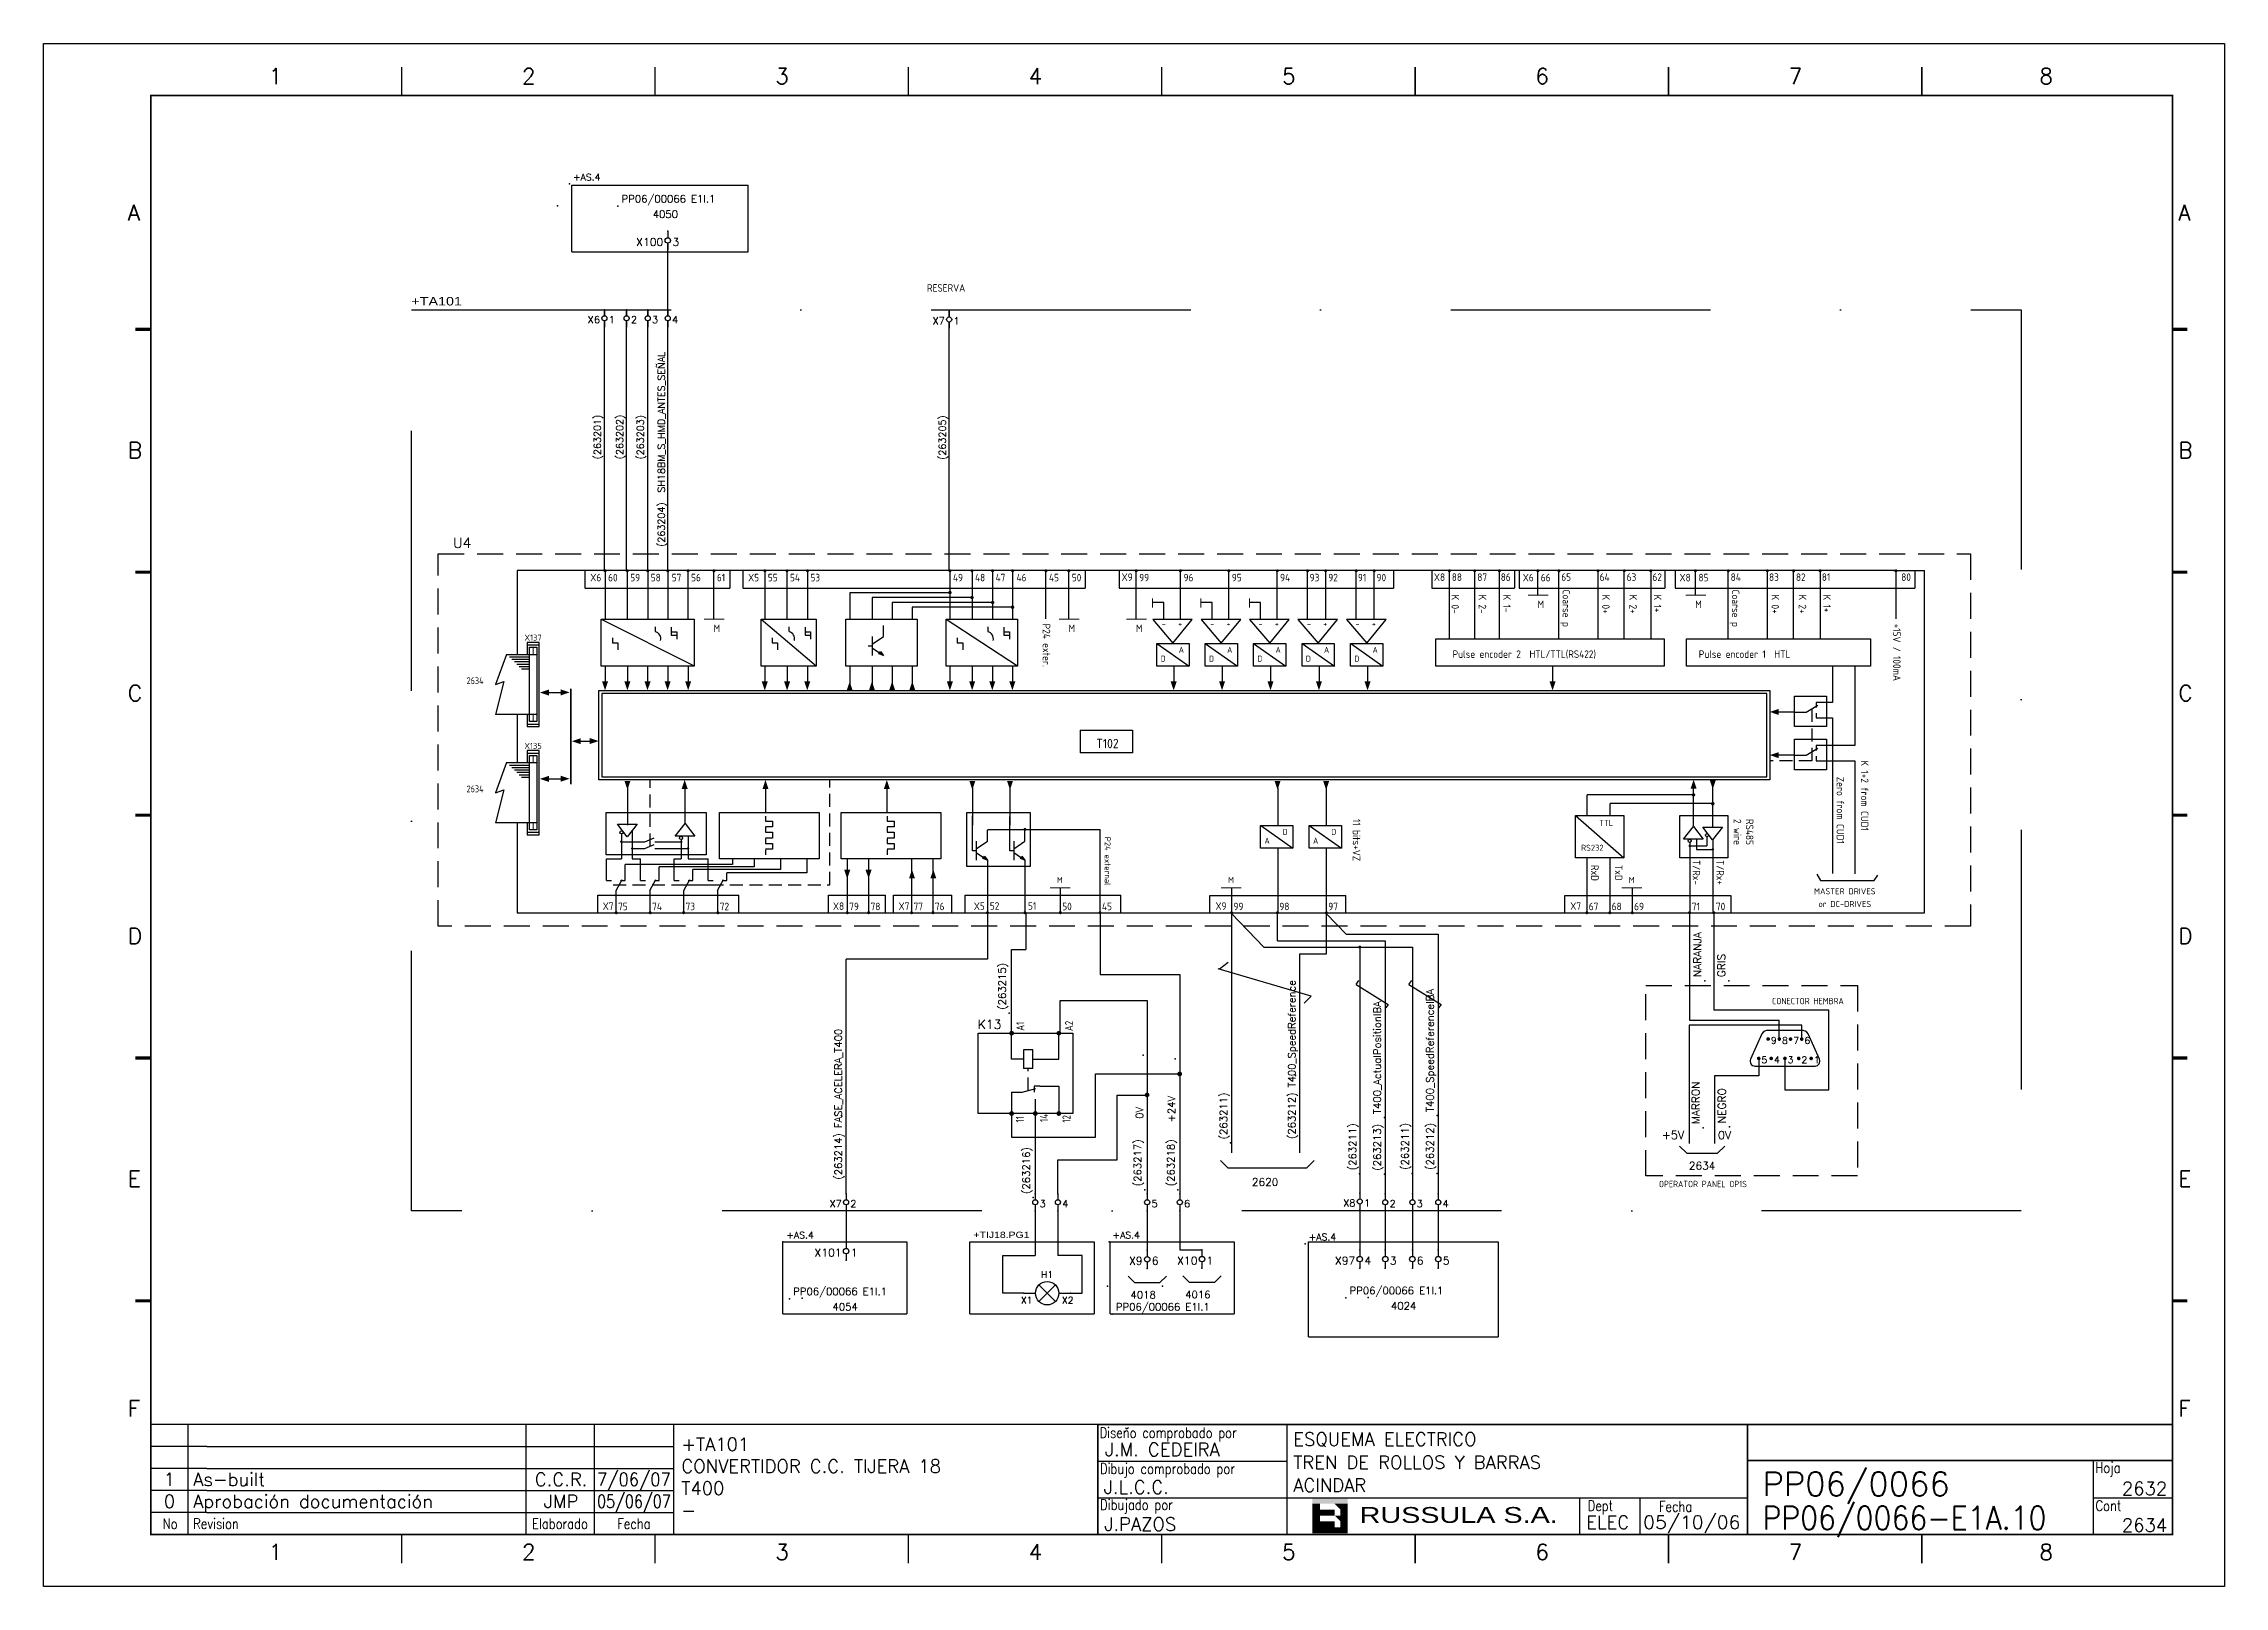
# Model space of a CAD drawing. Extents: x -25 to 1044, y -25744 to 292.
# Drawn here: x 56.4 to 476.4, y -5213.9 to -4916.9 of the extents above; entities that cross this region are included whole.
import ezdxf
from ezdxf.enums import TextEntityAlignment as Align

# ---------------------------------------------------------------- set-up
doc = ezdxf.new("R2010")
doc.units = 0
doc.header["$LTSCALE"] = 10
doc.header["$MEASUREMENT"] = 0
for name, pattern in [('DASHDOT', [1, 0.5, -0.25, 0, -0.25]), ('DASHED', [0.75, 0.5, -0.25]), ('HIDDEN', [0.375, 0.25, -0.125]), ('LTY1', [0])]:
    doc.linetypes.add(name, pattern=pattern)
doc.layers.get('0').update_dxf_attribs({"linetype": 'CONTINUOUS'})
for name, color, linetype in [('1', 7, 'CONTINUOUS'), ('10', 5, 'CONTINUOUS'), ('2', 7, 'CONTINUOUS'), ('3', 8, 'CONTINUOUS'), ('6', 7, 'DASHDOT'), ('8', 1, 'CONTINUOUS'), ('9', 6, 'CONTINUOUS'), ('ATRIBUTOS', 6, 'CONTINUOUS'), ('DIBUJO', 7, 'CONTINUOUS'), ('NODE', 7, 'CONTINUOUS')]:
    doc.layers.add(name, color=color, linetype=linetype)
doc.styles.add('DIN', font='DIN.shx', dxfattribs={"width": 0.85})
doc.styles.add('HELVETICA', font='HELV.SHX')
doc.styles.add('ISO', font='ISO')
doc.styles.add('LABEL', font='SIMPLEX', dxfattribs={"width": 0.8, "height": 4})
doc.styles.add('ROMANS', font='romans')
doc.styles.get("Standard").update_dxf_attribs({"font": 'simplex'})

msp = doc.modelspace()

# ---------------------------------------------------------------- texts
at = {"style": 'ISO'}
for s, height, p in [('RESERVA', 1.445, (226.53, -4964.69)), ('58', 1.445, (173.33, -5020.45)), ('54', 1.445, (200.14, -5020.45)), ('53', 1.445, (204.09, -5020.45)), ('49', 1.445, (231.53, -5020.45)), ('48', 1.445, (235.78, -5020.45)), ('47', 1.445, (239.74, -5020.45)), ('46', 1.445, (243.77, -5020.45)), ('45', 1.445, (250.02, -5020.45)), ('X9', 1.445, (264.01, -5020.37)), ('94', 1.445, (294.53, -5020.45)), ('93', 1.445, (300.23, -5020.45)), ('X8', 1.445, (324.16, -5020.37)), ('88', 1.445, (327.6, -5020.37)), ('87', 1.445, (332.51, -5020.37)), ('86', 1.445, (337.03, -5020.37)), ('65', 1.445, (348.69, -5020.37)), ('64', 1.445, (356.08, -5020.37)), ('63', 1.445, (361.28, -5020.37)), ('62', 1.445, (366.25, -5020.37)), ('X8', 1.445, (371.46, -5020.45)), ('85', 1.445, (375.11, -5020.45)), ('84', 1.445, (381.31, -5020.37)), ('83', 1.445, (388.7, -5020.37)), ('82', 1.445, (393.89, -5020.37)), ('81', 1.445, (398.87, -5020.37)), ('80', 1.445, (414.16, -5020.37)), ('X6', 1.445, (161.68, -5020.45)), ('60', 1.445, (165.12, -5020.45)), ('59', 1.445, (169.38, -5020.45)), ('57', 1.445, (177.37, -5020.45)), ('56', 1.445, (181.09, -5020.45)), ('61', 1.445, (186.07, -5020.45)), ('X5', 1.445, (192.08, -5020.45)), ('55', 1.445, (195.88, -5020.45)), ('50', 1.445, (254.42, -5020.45)), ('99', 1.445, (267.4, -5020.45)), ('96', 1.445, (275.95, -5020.45)), ('95', 1.445, (285.24, -5020.45)), ('92', 1.445, (303.82, -5020.45)), ('91', 1.445, (309.52, -5020.45)), ('90', 1.445, (313.11, -5020.45)), ('X6', 1.445, (341.27, -5020.45)), ('66', 1.445, (344.75, -5020.45)), ('M', 1.45, (344.11, -5025.61)), ('M', 1.45, (374.47, -5025.61)), ('M', 1.45, (185.43, -5030.23)), ('M', 1.45, (253.79, -5030.23)), ('M', 1.45, (266.77, -5030.23)), ('-', 1.16, (271.74, -5029.19)), ('+', 1.16, (274.88, -5029.19)), ('-', 1.16, (281.06, -5029.19)), ('+', 1.16, (284.21, -5029.19)), ('-', 1.16, (290.39, -5029.19)), ('+', 1.16, (293.53, -5029.19)), ('-', 1.16, (299.72, -5029.19)), ('+', 1.16, (302.86, -5029.19)), ('-', 1.16, (309.08, -5029.19)), ('+', 1.16, (312.22, -5029.19)), ('D', 1.16, (271.51, -5035.91)), ('A', 1.16, (275.01, -5034.22)), ('D', 1.16, (280.84, -5035.91)), ('A', 1.16, (284.33, -5034.22)), ('D', 1.16, (290.16, -5035.91)), ('A', 1.16, (293.66, -5034.22)), ('D', 1.16, (299.49, -5035.91)), ('A', 1.16, (302.98, -5034.22)), ('D', 1.16, (308.85, -5035.91)), ('A', 1.16, (312.34, -5034.22)), ('Pulse encoder 2  HTL/TTL(RS422)', 1.4451, (327.76, -5035.19)), ('Pulse encoder 1  HTL', 1.4451, (375.17, -5035.19)), ('D', 1.16, (295.02, -5069.27)), ('D', 1.16, (304.38, -5069.27)), ('A', 1.16, (291.52, -5070.97)), ('A', 1.16, (300.88, -5070.97)), ('75', 1.445, (167.04, -5083.77)), ('74', 1.445, (173.59, -5083.77)), ('73', 1.445, (180.03, -5083.77)), ('72', 1.445, (186.62, -5083.77)), ('79', 1.445, (211.55, -5083.77)), ('78', 1.445, (215.66, -5083.77)), ('77', 1.445, (223.94, -5083.77)), ('76', 1.445, (228.05, -5083.77)), ('52', 1.445, (238.64, -5083.67)), ('51', 1.445, (245.98, -5083.67)), ('50', 1.445, (252.58, -5083.77)), ('45', 1.445, (260.23, -5083.77)), ('99', 1.445, (285.56, -5083.77)), ('98', 1.445, (294.39, -5083.77)), ('97', 1.445, (303.82, -5083.77)), ('67', 1.445, (353.98, -5083.77)), ('68', 1.445, (358.4, -5083.77)), ('69', 1.445, (362.72, -5083.77)), ('71', 1.445, (373.82, -5083.77)), ('70', 1.445, (378.47, -5083.77))]:
    msp.add_text(s, height=height, dxfattribs=at).set_placement(p)
for s, height, p in [('K 0-', 1.445, (327.54, -5023.01)), ('K 2-', 1.445, (332.79, -5023.01)), ('K 1-', 1.445, (337.49, -5023.01)), ('Coarse p', 1.445, (348.94, -5022.05)), ('K 0+', 1.445, (356.56, -5023.01)), ('K 2+', 1.445, (361.81, -5023.01)), ('K 1+', 1.445, (366.51, -5023.01)), ('Coarse p', 1.445, (381.55, -5022.05)), ('K 0+', 1.445, (389.18, -5023.01)), ('K 2+', 1.445, (394.43, -5023.01)), ('K 1+', 1.445, (399.13, -5023.01)), ('P24 exter.', 1.445, (248.82, -5028.59)), ('+15V / 100mA', 1.4451, (412.59, -5028.59)), ('K 1+2 from CUD1', 1.4451, (406.4, -5054.94)), ('Zero from CUD1', 1.4451, (401.72, -5058.07)), ('11 bits+VZ', 1.445, (308.53, -5066.2)), ('2 wire', 1.445, (381.9, -5066.2)), ('RS485', 1.445, (384.25, -5066.2)), ('RxD', 1.445, (354.43, -5075.05)), ('TxD', 1.445, (359.01, -5075.05)), ('T/Rx-', 1.445, (373.99, -5074.1)), ('T/Rx+', 1.445, (378.57, -5074.1))]:
    msp.add_text(s, height=height, rotation=270, dxfattribs=at).set_placement(p)
for s, height, p in [('X137', 1.156, (150.67, -5031.86)), ('X135', 1.156, (150.67, -5052.71)), ('T102', 1.806, (261.28, -5052.58)), ('TTL', 1.156, (357.33, -5067.54)), ('RS232', 1.156, (354.67, -5072.32)), ('M', 1.16, (252.11, -5078.54)), ('M', 1.16, (285.09, -5078.54)), ('M', 1.16, (362.25, -5078.54)), ('MASTER DRIVES', 1.1561, (403.29, -5080.7)), ('or DC-DRIVES', 1.1561, (403.29, -5083.15)), ('CONECTOR HEMBRA', 1.2313, (396.19, -5101.87)), ('OPERATOR PANEL OP1S', 1.2313, (375.97, -5137.09))]:
    msp.add_text(s, height=height, dxfattribs=at).set_placement(p, align=Align.CENTER)
at = {"color": 1, "style": 'DIN', "width": 0.85}
for p in [(141.12, -5040.23), (141.12, -5061.07)]:
    msp.add_text('2634', height=1.314, dxfattribs=at).set_placement(p, align=Align.RIGHT)
at = {"style": 'ISO'}
msp.add_text('P24 external', height=1.1561, rotation=270, dxfattribs=at).set_placement((260.74, -5074.32), align=Align.CENTER)
for s, p in [('X7', (166.15, -5083.71)), ('X8', (210.57, -5083.71)), ('X7', (223.13, -5083.71)), ('X5', (237.66, -5083.71)), ('X9', (284.22, -5083.69)), ('X7', (352.5, -5083.69))]:
    msp.add_text(s, height=1.445, dxfattribs=at).set_placement(p, align=Align.RIGHT)
at = {"color": 1, "style": 'DIN', "width": 0.85}
for s, p in [('A1', (245.27, -5106.98)), ('A2', (254.67, -5107.04))]:
    msp.add_text(s, height=1.555, rotation=90, dxfattribs=at).set_placement(p)
for s, p in [('11', (245.2, -5123.37)), ('14', (249.84, -5122.97)), ('12', (254.17, -5123.19))]:
    msp.add_text(s, height=1.555, rotation=90, dxfattribs=at).set_placement(p, align=Align.RIGHT)
at = {"char_height": 1.3, "width": 1.3664, "attachment_point": 1, "style": 'ROMANS'}
for s, insert in [('9', (389.05, -5108.18)), ('8', (391.21, -5108.2)), ('7', (393.38, -5108.2)), ('6', (395.52, -5108.2)), ('5', (387.24, -5111.92)), ('4', (389.65, -5111.92)), ('3', (392.29, -5111.92)), ('2', (394.94, -5111.92)), ('1', (397.34, -5111.92))]:
    msp.add_mtext(s, dxfattribs=dict(at, insert=insert))
at = {"layer": '2', "color": 6}
for s, height, p in [('(263204)  SH18BM_S_HMD_ANTES_SEÑAL', 1.3501, (176.03, -5013.81)), ('(263201)', 1.35, (163.71, -4996.96)), ('(263202)', 1.35, (167.99, -4996.95)), ('(263203)', 1.35, (172, -4996.99)), ('(263205)', 1.35, (230.18, -4997.05))]:
    msp.add_text(s, height=height, rotation=90, dxfattribs=at).set_placement(p)
for s, height, p in [('U4', 1.971, (135.24, -5014.03)), ('K13', 1.749, (236.29, -5106.61)), ('+5V', 1.574, (368.05, -5127.83)), ('0V', 1.574, (378.86, -5127.86))]:
    msp.add_text(s, height=height, dxfattribs=at).set_placement(p)
at = {"layer": '2', "color": 1}
for s, p in [('2634', (373.28, -5133.7)), ('2620', (289.12, -5136.84))]:
    msp.add_text(s, height=1.478, dxfattribs=at).set_placement(p)

# ---------------------------------------------------------------- blocks, each defined once
blk = doc.blocks.new('ITEM')
at = {"layer": 'ATRIBUTOS', "style": 'HELVETICA', "width": 1.2}
blk.add_attdef('ITEM', (0, 1.25), '', height=2.5, dxfattribs=at)
blk = doc.blocks.new('NOD', base_point=(237.5, 170))
at = {"layer": 'NODE'}
blk.add_point((237.5, 170), dxfattribs=at)
blk = doc.blocks.new('PAGINA')
at = {"layer": '2'}
blk.add_blockref('NOD', (-1, -1), dxfattribs=at)
at = {"layer": '8', "style": 'ROMANS'}
blk.add_attdef('NPA', (0, -4.325), '', height=2, dxfattribs=at)
at = {"layer": '9', "style": 'ROMANS'}
blk.add_attdef('NP', (0, 0), '', height=2, dxfattribs=at)
blk = doc.blocks.new('$PP313')
at = {"layer": '2'}
blk.add_blockref('NOD', (0, 0), dxfattribs=at)
at = {"layer": '8'}
blk.add_attdef('1A', (1, -3.325), '', height=2.15, dxfattribs=at)
at = {"layer": '9'}
blk.add_attdef('ID', (1, 1), '', height=2.15, dxfattribs=at)
blk = doc.blocks.new('$081001')
at = {"layer": '2'}
for p, q in [((0, 0), (3.75, 0)), ((4.85, -2.65), (10.15, 2.65)), ((4.85, 2.65), (10.15, -2.65)), ((11.25, 0), (15, 0))]:
    blk.add_line(p, q, dxfattribs=at)
blk.add_circle((7.5, 0), 3.75, dxfattribs=at)
for p in [(0, 0), (15, 0)]:
    blk.add_blockref('NOD', p, dxfattribs=at)
at = {"layer": '8'}
blk.add_attdef('1A', text='', height=2.15, dxfattribs=at).set_placement((2.75, -3.32), align=Align.RIGHT)
blk.add_attdef('2A', (12.25, -3.32), '', height=2.15, dxfattribs=at)
at = {"layer": '9'}
blk.add_attdef('ID', text='', height=2.15, dxfattribs=at).set_placement((7.5, 4.93), align=Align.CENTER)
blk = doc.blocks.new('$$PLD12C')
for p, q in [((0, 2.5), (0, 0.75)), ((0, -0.75), (0, -2.5))]:
    blk.add_line(p, q)
at = {"layer": '2'}
blk.add_circle((0, 0), 0.75, dxfattribs=at)
for p in [(0, 2.5), (0, -2.5)]:
    blk.add_blockref('NOD', p, dxfattribs=at)
at = {"layer": '8'}
blk.add_attdef('*A', (1.25, -1.5), '', height=2.15, dxfattribs=at)
at = {"layer": '9'}
blk.add_attdef('ID', text='', height=2.15, dxfattribs=at).set_placement((-1.25, -1.5), align=Align.RIGHT)
blk = doc.blocks.new('newcajec')
at = {"layer": '1'}
for p, q in [((179.4, 20.85), (0.13, 20.85)), ((7, 20.85), (7, 0)), ((71, 20.85), (71, 0)), ((84, 20.85), (84, 0.09)), ((99, 20.85), (99, 0)), ((215.2, 20.8), (215.2, 0)), ((10.6, 16.64), (0, 16.64)), ((10.6, 16.64), (99, 16.64)), ((184.64, 20.18), (184.81, 20.01)), ((184.81, 20.01), (185.18, 20.25)), ((10.6, 12.48), (0, 12.48)), ((10.6, 12.48), (99, 12.48)), ((179.4, 13.87), (215.2, 13.87)), ((368, 14.06), (368, 0)), ((10.6, 8.32), (0, 8.32)), ((10.6, 8.32), (99, 8.32)), ((10.6, 4.16), (0, 4.16)), ((10.6, 4.16), (99, 4.16)), ((179.4, 6.93), (267.63, 6.93)), ((267.63, 6.93), (302.5, 6.93)), ((270.63, 6.91), (270.63, 0)), ((282.07, 6.93), (282.07, 0)), ((368, 6.93), (383, 6.93))]:
    blk.add_line(p, q, dxfattribs=at)
for points in [[(47.5, 272.5, 0.3, 0.3, 0), (47.5, 277.91, 0.3, 0.3, 0)], [(95.5, 272.5, 0.3, 0.3, 0), (95.5, 277.91, 0.3, 0.3, 0)], [(143.5, 272.5, 0.3, 0.3, 0), (143.5, 277.91, 0.3, 0.3, 0)], [(191.5, 272.5, 0.3, 0.3, 0), (191.5, 277.91, 0.3, 0.3, 0)], [(239.5, 272.5, 0.3, 0.3, 0), (239.5, 277.91, 0.3, 0.3, 0)], [(287.5, 272.5, 0.3, 0.3, 0), (287.5, 277.91, 0.3, 0.3, 0)], [(335.5, 272.5, 0.3, 0.3, 0), (335.5, 277.91, 0.3, 0.3, 0)], [(-2.99, 228.23, 0.6, 0.6, 0), (-0.18, 228.23, 0.6, 0.6, 0)], [(383.01, 228.23, 0.6, 0.6, 0), (385.82, 228.23, 0.6, 0.6, 0)], [(-2.99, 182.23, 0.6, 0.6, 0), (-0.18, 182.23, 0.6, 0.6, 0)], [(383.01, 182.23, 0.6, 0.6, 0), (385.82, 182.23, 0.6, 0.6, 0)], [(-2.99, 136.23, 0.6, 0.6, 0), (-0.18, 136.23, 0.6, 0.6, 0)], [(383.01, 136.23, 0.6, 0.6, 0), (385.82, 136.23, 0.6, 0.6, 0)], [(-2.99, 90.23, 0.6, 0.6, 0), (-0.18, 90.23, 0.6, 0.6, 0)], [(383.01, 90.23, 0.6, 0.6, 0), (385.82, 90.23, 0.6, 0.6, 0)], [(-2.99, 44.23, 0.6, 0.6, 0), (-0.18, 44.23, 0.6, 0.6, 0)], [(383.01, 44.23, 0.6, 0.6, 0), (385.82, 44.23, 0.6, 0.6, 0)], [(383, 20.8, 0.3, 0.3, 0), (179.4, 20.8, 0.3, 0.3, 0), (179.4, 0, 0.3, 0.3, 0)], [(302.5, 20.8, 0.3, 0.3, 0), (302.5, 0, 0.3, 0.3, 0)], [(302.5, 14, 0.3, 0.3, 0), (383, 14, 0.3, 0.3, 0)], [(47.5, -5.5, 0.3, 0.3, 0), (47.5, -0.09, 0.3, 0.3, 0)], [(95.5, -5.5, 0.3, 0.3, 0), (95.5, -0.09, 0.3, 0.3, 0)], [(143.5, -5.5, 0.3, 0.3, 0), (143.5, -0.09, 0.3, 0.3, 0)], [(191.5, -5.5, 0.3, 0.3, 0), (191.5, -0.09, 0.3, 0.3, 0)], [(239.5, -5.5, 0.3, 0.3, 0), (239.5, -0.09, 0.3, 0.3, 0)], [(287.5, -5.5, 0.3, 0.3, 0), (287.5, -0.09, 0.3, 0.3, 0)], [(335.5, -5.5, 0.3, 0.3, 0), (335.5, -0.09, 0.3, 0.3, 0)]]:
    blk.add_lwpolyline(points, format="xyseb", dxfattribs=at)
at = {"layer": '1', "const_width": 0.3}
blk.add_lwpolyline([(0, 0), (0, 272.5), (383, 272.5), (383, 0)], close=True, dxfattribs=at)
at = {"layer": '2', "color": 14}
for p, q in [((221.42, 4.69), (221.42, 5.81)), ((221.42, 2.47), (221.42, 3.58))]:
    blk.add_line(p, q, dxfattribs=at)
for points in [[(220.05, 5.81), (220.05, 6.92), (226.74, 5.81), (226.74, 6.92)], [(221.42, 2.47), (220.05, 2.47), (221.42, 5.81), (220.05, 5.81)], [(221.42, 4.69), (224.25, 4.69), (221.42, 3.58), (224.25, 3.58)], [(224.25, 5.81), (225.37, 5.81), (225.37, 4.69)], [(225.37, 5.81), (226.74, 5.81), (225.37, 1.35), (226.74, 1.35)], [(224.25, 0.24), (224.25, 2.47), (220.05, 0.24), (220.05, 2.47)], [(224.25, 3.58), (225.37, 3.58), (225.37, 2.47)], [(226.74, 1.35), (226.74, 0.24), (224.25, 1.35), (224.25, 0.24)]]:
    blk.add_solid(points, dxfattribs=at)
at = {"layer": '1', "style": 'ROMANS'}
for s, p in [('1', (22.29, 274.68)), ('2', (70.29, 274.68)), ('3', (118.29, 274.68)), ('4', (166.29, 274.68)), ('5', (214.29, 274.68)), ('6', (262.29, 274.68)), ('7', (310.29, 274.68)), ('8', (357.79, 274.68)), ('A', (-4.37, 248.84)), ('A', (384.13, 248.84)), ('B', (-4.37, 203.84)), ('B', (384.13, 203.84)), ('C', (-4.37, 157.84)), ('C', (384.13, 157.84)), ('D', (-4.37, 111.84)), ('D', (384.13, 111.84)), ('E', (-4.37, 65.84)), ('E', (384.13, 65.84)), ('F', (-4.37, 22.34)), ('F', (384.13, 22.34)), ('1', (22.29, -4.82)), ('2', (70.29, -4.82)), ('3', (118.29, -4.82)), ('4', (166.29, -4.82)), ('5', (214.29, -4.82)), ('6', (262.29, -4.82)), ('7', (310.29, -4.82)), ('8', (357.79, -4.82))]:
    blk.add_text(s, height=3, dxfattribs=at).set_placement(p)
at = {"layer": '1', "style": 'LABEL', "width": 0.8}
for s, p in [('Diseno comprobado por', (179.73, 18.27)), ('Dibujo comprobado por', (179.81, 11.47)), ('Hoja', (368.38, 11.66)), ('Dibujado por', (179.83, 4.64)), ('Fecha', (285.71, 4.3)), ('Cont', (368.43, 4.46)), ('No', (2.23, 1.05)), ('Revision', (8, 1.05))]:
    blk.add_text(s, height=2, dxfattribs=at).set_placement(p)
for s, p in [('Dept', (274.61, 4.44)), ('Elaborado', (77.5, 1.05)), ('Fecha', (91.5, 1.05))]:
    blk.add_text(s, height=2, dxfattribs=at).set_placement(p, align=Align.CENTER)
at = {"layer": '10', "style": 'ROMANS'}
for tag, p in [('REV41', (3.5, 18.74)), ('REV43', (77.7, 18.74)), ('REV31', (3.5, 14.58)), ('REV33', (77.7, 14.58)), ('REV21', (3.5, 10.42)), ('REV23', (77.7, 10.42)), ('REV11', (3.5, 6.27)), ('REV13', (77.7, 6.27))]:
    blk.add_attdef(tag, text='', height=2.5, dxfattribs=at).set_placement(p, align=Align.MIDDLE)
for tag, p, height in [('REV42', (8, 17.49), 2.5), ('SHEETNAME1', (100.5, 15.83), 2.5), ('DESIGNCHECK', (180.74, 14.83), 2.5), ('DOCUMENTTYPE', (216.43, 16.8), 2.5), ('NOTA', (305.32, 15.8), 3), ('REV32', (8, 13.33), 2.5), ('SHEETNAME2', (100.5, 11.67), 2.5), ('OBJECT', (216.43, 12.4), 2.5), ('REV22', (8, 9.17), 2.5), ('SHEETNAME3', (100.5, 7.51), 2.5), ('DRAWINGCHECK', (180.53, 7.71), 2.5), ('CUSTOMER', (216.43, 8.08), 2.5), ('ORDER', (305.32, 7.3), 4.5), ('REV12', (8, 5.01), 2.5), ('SHEETNAME4', (100.5, 3.35), 2.5), ('DOCUMENT_ID', (305.32, 0.93), 4.4), ('USER', (180.63, 0.71), 2.5), ('DEPARTMENT', (271.93, 1.05), 2.5)]:
    blk.add_attdef(tag, p, '', height=height, dxfattribs=at)
for tag, width, p, p2 in [('REV44', 1.221199, (84.53, 17.49), (98.48, 17.49)), ('REV34', 1.221199, (84.53, 13.33), (98.48, 13.33)), ('REV24', 1.221199, (84.53, 9.17), (98.48, 9.17)), ('REV14', 1.221199, (84.53, 5.01), (98.48, 5.01)), ('CREATED2', 7.039915, (282.71, 1.05), (301.14, 1.05))]:
    blk.add_attdef(tag, text='', height=2.5, dxfattribs=dict(at, width=width)).set_placement(p, p2, align=Align.FIT)
for tag, p in [('SHEET', (382, 7.43)), ('NEXTSHEET', (382, 0.5))]:
    blk.add_attdef(tag, text='', height=2.5, dxfattribs=at).set_placement(p, align=Align.RIGHT)
at = {"layer": 'DIBUJO', "color": 14, "style": 'HELVETICA', "width": 1.3}
blk.add_text('RUSSULA S.A.', height=3, dxfattribs=at).set_placement((229, 2.19))

# ---------------------------------------------------------------- linework, layer by layer
at = {"linetype": 'DASHED'}
for p, q in [((132.4, -5015.16), (427.53, -5015.16)), ((132.4, -5086.85), (132.4, -5015.16)), ((427.53, -5015.16), (427.53, -5086.85)), ((427.53, -5086.85), (132.4, -5086.85))]:
    msp.add_line(p, q, dxfattribs=at)
for p, q in [((412.99, -5018.34), (147.59, -5018.34)), ((164.54, -5018.42), (164.54, -5027.67)), ((168.8, -5018.42), (168.8, -5027.67)), ((172.75, -5018.42), (172.75, -5027.67)), ((176.61, -5018.42), (176.61, -5027.67)), ((180.51, -5027.69), (180.51, -5018.42)), ((185.49, -5027.69), (185.49, -5018.42)), ((195.31, -5018.42), (195.31, -5027.67)), ((199.56, -5018.42), (199.56, -5027.67)), ((203.52, -5018.42), (203.52, -5027.67)), ((230.95, -5018.42), (230.95, -5027.67)), ((235.21, -5018.42), (235.21, -5027.67)), ((239.16, -5018.42), (239.16, -5027.67)), ((243.01, -5018.42), (243.01, -5027.67)), ((249.44, -5027.69), (249.44, -5018.42)), ((253.85, -5027.69), (253.85, -5018.42)), ((266.83, -5027.69), (266.83, -5018.42)), ((275.34, -5027.69), (275.34, -5018.42)), ((284.66, -5027.69), (284.66, -5018.42)), ((293.99, -5027.69), (293.99, -5018.42)), ((299.83, -5027.69), (299.83, -5018.42)), ((303.32, -5027.69), (303.32, -5018.42)), ((309.19, -5027.69), (309.19, -5018.42)), ((312.68, -5027.69), (312.68, -5018.42)), ((327.15, -5031.4), (327.15, -5018.42)), ((332.05, -5031.4), (332.05, -5018.42)), ((336.8, -5031.4), (336.8, -5018.42)), ((344.17, -5023.1), (344.17, -5018.42)), ((348.23, -5031.4), (348.23, -5018.42)), ((355.8, -5031.4), (355.8, -5018.42)), ((360.82, -5031.4), (360.82, -5018.42)), ((365.97, -5031.4), (365.97, -5018.42)), ((374.53, -5023.1), (374.53, -5018.42)), ((380.85, -5031.4), (380.85, -5018.42)), ((388.41, -5031.4), (388.41, -5018.42)), ((393.44, -5031.4), (393.44, -5018.42)), ((398.59, -5031.4), (398.59, -5018.42)), ((413.21, -5027.69), (413.21, -5018.42)), ((211.64, -5022.65), (211.64, -5027.67)), ((215.94, -5023.59), (215.94, -5027.67)), ((219.82, -5024.55), (219.82, -5027.67)), ((223.68, -5025.42), (223.68, -5027.67)), ((277.62, -5027.78), (270, -5027.78)), ((270, -5027.78), (273.88, -5032.36)), ((273.88, -5032.36), (277.62, -5027.78)), ((286.95, -5027.78), (279.32, -5027.78)), ((279.32, -5027.78), (283.2, -5032.36)), ((283.2, -5032.36), (286.95, -5027.78)), ((296.28, -5027.78), (288.65, -5027.78)), ((288.65, -5027.78), (292.53, -5032.36)), ((292.53, -5032.36), (296.28, -5027.78)), ((305.6, -5027.78), (297.97, -5027.78)), ((297.97, -5027.78), (301.86, -5032.36)), ((301.86, -5032.36), (305.6, -5027.78)), ((314.96, -5027.78), (307.33, -5027.78)), ((307.33, -5027.78), (311.22, -5032.36)), ((311.22, -5032.36), (314.96, -5027.78)), ((145.57, -5034.51), (151.4, -5034.51)), ((150, -5035.05), (146.13, -5035.05)), ((149.97, -5035.52), (146.59, -5035.52)), ((149.54, -5032.2), (149.54, -5034.52)), ((151.85, -5032.2), (149.54, -5032.2)), ((149.54, -5032.67), (151.85, -5032.67)), ((150, -5047.46), (150, -5033.13)), ((150, -5033.13), (151.39, -5033.13)), ((151.39, -5033.13), (151.39, -5047.46)), ((151.85, -5048.39), (151.85, -5032.2)), ((149.93, -5035.98), (147.06, -5035.98)), ((149.9, -5036.44), (147.52, -5036.44)), ((149.86, -5036.9), (147.98, -5036.9)), ((149.83, -5037.36), (148.44, -5037.36)), ((164.55, -5036.77), (164.55, -5040.19)), ((168.85, -5036.77), (168.85, -5040.19)), ((172.73, -5036.77), (172.73, -5040.19)), ((176.59, -5036.77), (176.59, -5040.19)), ((180.55, -5036.77), (180.55, -5040.19)), ((195.32, -5036.77), (195.32, -5040.19)), ((199.61, -5036.77), (199.61, -5040.19)), ((203.49, -5036.77), (203.49, -5040.19)), ((211.64, -5036.77), (211.64, -5040.19)), ((215.94, -5036.77), (215.94, -5040.19)), ((219.82, -5036.77), (219.82, -5040.19)), ((223.68, -5036.77), (223.68, -5040.19)), ((230.96, -5036.77), (230.96, -5040.19)), ((235.25, -5036.77), (235.25, -5040.19)), ((239.14, -5036.77), (239.14, -5040.19)), ((242.99, -5036.77), (242.99, -5040.19)), ((274.06, -5036.77), (274.06, -5040.19)), ((283.39, -5036.77), (283.39, -5040.19)), ((292.71, -5036.77), (292.71, -5040.19)), ((302.04, -5036.77), (302.04, -5040.19)), ((311.4, -5036.77), (311.4, -5040.19)), ((347.03, -5036.77), (347.03, -5040.19)), ((400.91, -5036.77), (400.91, -5043.76)), ((143.44, -5046.03), (151.4, -5046.03)), ((149.54, -5046.08), (149.54, -5048.39)), ((149.54, -5047.93), (151.85, -5047.93)), ((149.54, -5048.39), (151.85, -5048.39)), ((151.39, -5047.46), (150, -5047.46)), ((393.51, -5045.62), (390.09, -5045.62)), ((400.91, -5046.71), (400.91, -5076.7)), ((145.57, -5055.35), (151.4, -5055.35)), ((150, -5055.89), (146.13, -5055.89)), ((149.97, -5056.36), (146.59, -5056.36)), ((149.54, -5053.05), (149.54, -5055.36)), ((151.85, -5053.05), (149.54, -5053.05)), ((149.54, -5053.51), (151.85, -5053.51)), ((150, -5068.31), (150, -5053.97)), ((150, -5053.97), (151.39, -5053.97)), ((151.39, -5053.97), (151.39, -5068.31)), ((151.85, -5069.23), (151.85, -5053.05)), ((393.51, -5053.93), (390.09, -5053.93)), ((149.93, -5056.82), (147.06, -5056.82)), ((149.9, -5057.28), (147.52, -5057.28)), ((149.86, -5057.74), (147.98, -5057.74)), ((149.83, -5058.21), (148.44, -5058.21)), ((168.87, -5060.23), (168.87, -5067.38)), ((179.88, -5060.23), (179.88, -5064.93)), ((195.43, -5060.23), (195.43, -5064.93)), ((218.82, -5060.23), (218.82, -5064.93)), ((235.28, -5060.23), (235.28, -5067.38)), ((242.51, -5060.23), (242.51, -5067.38)), ((294.07, -5060.23), (294.07, -5067.38)), ((303.43, -5060.23), (303.43, -5067.38)), ((374.16, -5067.59), (374.16, -5059.89)), ((377.87, -5067.74), (377.87, -5059.89)), ((179.88, -5062.4), (179.88, -5067.11)), ((143.44, -5066.87), (151.4, -5066.87)), ((149.54, -5066.92), (149.54, -5069.23)), ((149.54, -5068.77), (151.85, -5068.77)), ((149.54, -5069.23), (151.85, -5069.23)), ((151.39, -5068.31), (150, -5068.31)), ((166.92, -5067.22), (170.71, -5067.22)), ((168.78, -5069.65), (166.92, -5067.22)), ((170.71, -5067.22), (168.78, -5069.65)), ((178, -5069.52), (179.94, -5067.08)), ((179.94, -5067.08), (181.8, -5069.52)), ((235.29, -5072.31), (235.29, -5065.57)), ((242.51, -5072.31), (242.51, -5065.8)), ((372.23, -5070.07), (374.17, -5067.63)), ((374.17, -5067.63), (376.03, -5070.07)), ((375.97, -5067.77), (379.76, -5067.77)), ((377.83, -5070.2), (375.97, -5067.77)), ((379.76, -5067.77), (377.83, -5070.2)), ((181.8, -5069.52), (178, -5069.52)), ((294.07, -5071.98), (294.07, -5084.23)), ((303.43, -5071.98), (303.43, -5084.23)), ((376.03, -5070.07), (372.23, -5070.07)), ((252.21, -5079.46), (252.21, -5084.14)), ((285.19, -5079.46), (285.19, -5084.14)), ((362.35, -5079.46), (362.35, -5084.14)), ((238.18, -5084.25), (238.18, -5093.19)), ((238.18, -5084.25), (238.18, -5090.86)), ((285.19, -5084.39), (291.39, -5090.87)), ((294.03, -5089.63), (294.03, -5084.25)), ((303.43, -5084.39), (307.27, -5088.4)), ((373.4, -5084.25), (373.4, -5104.91)), ((294.03, -5089.63), (314.8, -5089.63)), ((307.27, -5088.4), (324.99, -5088.4)), ((314.8, -5089.63), (314.8, -5135.84)), ((324.99, -5088.4), (324.99, -5135.84)), ((291.39, -5090.87), (313.35, -5090.87)), ((309.88, -5090.87), (309.88, -5135.84)), ((313.35, -5090.87), (320.01, -5090.87)), ((320.01, -5090.87), (320.01, -5135.84)), ((309.16, -5098.06), (309.73, -5097.32)), ((309.16, -5098.06), (315.38, -5101.91)), ((319.32, -5098.06), (319.89, -5097.32)), ((319.32, -5098.06), (325.54, -5101.91)), ((315.38, -5101.91), (314.9, -5102.56)), ((325.54, -5101.91), (325.07, -5102.56)), ((394.99, -5105.92), (373.29, -5105.92)), ((373.29, -5105.92), (373.29, -5123.75)), ((373.4, -5104.91), (390.68, -5104.92)), ((400.22, -5103.04), (378.06, -5103.04)), ((390.68, -5108.58), (390.68, -5104.92)), ((394.99, -5108.58), (394.99, -5105.92)), ((400.22, -5118.32), (400.22, -5103.04)), ((242.83, -5112.45), (242.83, -5107.44)), ((251.92, -5112.45), (251.92, -5107.44)), ((248.29, -5112.45), (251.92, -5112.45)), ((386.72, -5112.3), (386.72, -5115.66)), ((391.77, -5112.3), (391.77, -5118.32)), ((242.83, -5118.81), (244.88, -5118.81)), ((242.83, -5118.81), (242.83, -5122.9)), ((244.88, -5118.81), (247.51, -5118.1)), ((247.15, -5117.67), (247.15, -5118.81)), ((248.29, -5117.67), (247.15, -5117.67)), ((248.29, -5117.67), (251.92, -5117.67)), ((251.92, -5117.67), (251.92, -5122.9)), ((386.72, -5115.66), (378.21, -5115.66)), ((378.21, -5115.66), (378.21, -5123.75)), ((391.77, -5118.32), (400.22, -5118.32)), ((284.45, -5133.35), (283.05, -5131.96)), ((299.69, -5133.35), (301.09, -5131.96)), ((372.87, -5130.57), (371.47, -5129.17)), ((372.87, -5130.57), (378.77, -5130.57)), ((378.77, -5130.57), (380.16, -5129.17)), ((284.45, -5133.35), (299.69, -5133.35)), ((279.49, -5151.46), (279.49, -5152.7)), ((266.48, -5155.43), (265.25, -5154.2)), ((266.48, -5155.43), (271.4, -5155.43)), ((271.4, -5155.43), (272.63, -5154.2)), ((277.03, -5155.39), (275.8, -5154.16)), ((277.03, -5155.39), (281.94, -5155.39)), ((281.94, -5155.39), (283.17, -5154.16))]:
    msp.add_line(p, q)
at = {"color": 3}
for p, q in [((160.65, -5018.42), (160.65, -5021.73)), ((188.58, -5018.42), (188.58, -5021.77)), ((191.09, -5018.42), (191.09, -5021.73)), ((257, -5018.42), (257, -5021.77)), ((263.53, -5018.42), (263.53, -5021.73)), ((316.35, -5018.42), (316.35, -5021.77)), ((323.73, -5018.42), (323.73, -5021.77)), ((339.68, -5018.44), (339.68, -5021.74)), ((340.59, -5018.44), (340.59, -5021.74)), ((368.63, -5018.42), (368.63, -5021.77)), ((370.61, -5018.42), (370.61, -5021.73)), ((416.78, -5018.42), (416.78, -5021.77)), ((160.65, -5021.77), (183.6, -5021.77)), ((183.18, -5021.77), (188.58, -5021.77)), ((191.09, -5021.77), (207.82, -5021.77)), ((204.69, -5021.77), (246.77, -5021.77)), ((244.76, -5021.77), (253.23, -5021.77)), ((252.39, -5021.77), (257, -5021.77)), ((263.53, -5021.77), (291.19, -5021.77)), ((289.18, -5021.77), (297.65, -5021.77)), ((296.81, -5021.77), (316.35, -5021.77)), ((323.73, -5021.77), (339.68, -5021.77)), ((340.59, -5021.77), (368.63, -5021.77)), ((370.61, -5021.77), (416.78, -5021.77)), ((163.33, -5041.47), (388.83, -5041.47)), ((163.33, -5058.68), (163.33, -5041.47)), ((388.25, -5042.05), (163.9, -5042.05)), ((163.9, -5042.05), (163.9, -5058.1)), ((388.25, -5058.1), (388.25, -5042.05)), ((388.83, -5041.47), (388.83, -5058.68)), ((256.01, -5049.12), (266.12, -5049.12)), ((256.01, -5049.12), (256.01, -5053.46)), ((266.12, -5049.12), (266.12, -5053.46)), ((266.12, -5053.46), (256.01, -5053.46)), ((388.83, -5058.68), (163.33, -5058.68)), ((163.9, -5058.1), (388.25, -5058.1)), ((163.15, -5080.9), (174.13, -5080.9)), ((163.15, -5084.25), (163.15, -5080.9)), ((171.18, -5080.9), (190.28, -5080.9)), ((190.28, -5084.25), (190.28, -5080.9)), ((207.56, -5080.9), (218.54, -5080.9)), ((207.56, -5084.25), (207.56, -5080.9)), ((218.54, -5084.25), (218.54, -5080.9)), ((220.1, -5080.9), (231.34, -5080.9)), ((220.1, -5084.25), (220.1, -5080.9)), ((231.34, -5084.25), (231.34, -5080.9)), ((233.86, -5080.9), (263.87, -5080.9)), ((233.86, -5084.25), (233.86, -5080.9)), ((263.87, -5084.25), (263.87, -5080.9)), ((281, -5084.25), (281, -5080.93)), ((281, -5080.95), (307.18, -5080.95)), ((307.22, -5084.25), (307.22, -5080.93)), ((349.36, -5084.25), (349.36, -5080.93)), ((349.36, -5080.95), (381.37, -5080.95)), ((381.41, -5084.25), (381.41, -5080.93)), ((236.37, -5107.44), (254.65, -5107.44)), ((236.37, -5122.9), (236.37, -5107.44)), ((254.65, -5107.44), (254.65, -5122.9)), ((254.65, -5122.9), (236.37, -5122.9))]:
    msp.add_line(p, q, dxfattribs=at)
at = {"linetype": 'LTY1'}
for p, q in [((215.96, -5031.09), (215.96, -5034.71)), ((215.96, -5032.54), (218.13, -5031.09)), ((218.13, -5031.09), (218.13, -5028.95)), ((215.96, -5032.91), (215.23, -5032.91)), ((215.96, -5033.26), (218.13, -5034.71)), ((217.26, -5034.42), (217.55, -5033.98)), ((218.13, -5034.71), (217.26, -5034.42)), ((217.55, -5033.98), (218.13, -5034.71)), ((238.18, -5070.49), (238.18, -5068.35)), ((238.2, -5068.21), (259.87, -5068.21)), ((245.4, -5070.49), (245.4, -5068.47)), ((236.01, -5072.31), (235.29, -5072.31)), ((236.01, -5071.94), (238.18, -5070.49)), ((236.01, -5070.49), (236.01, -5074.1)), ((236.01, -5072.66), (238.18, -5074.1)), ((237.31, -5073.82), (237.6, -5073.38)), ((237.6, -5073.38), (238.18, -5074.1)), ((243.23, -5072.31), (242.51, -5072.31)), ((243.23, -5071.94), (245.4, -5070.49)), ((243.23, -5070.49), (243.23, -5074.1)), ((243.23, -5072.66), (245.4, -5074.1)), ((244.53, -5073.82), (244.82, -5073.38)), ((244.82, -5073.38), (245.4, -5074.1)), ((238.18, -5074.1), (237.31, -5073.82)), ((238.18, -5074.11), (238.18, -5084.25)), ((245.4, -5074.1), (244.53, -5073.82)), ((245.4, -5074.13), (245.4, -5084.25))]:
    msp.add_line(p, q, dxfattribs=at)
at = {"linetype": 'Continuous'}
for p, q in [((145.57, -5034.51), (143.46, -5040.3)), ((145.01, -5039.72), (143.46, -5046.09)), ((143.46, -5040.3), (145.01, -5039.72)), ((145.57, -5055.35), (143.46, -5061.14)), ((145.01, -5060.56), (143.46, -5066.93)), ((143.46, -5061.14), (145.01, -5060.56)), ((246.92, -5110.63), (245.1, -5110.63)), ((245.1, -5110.63), (245.1, -5114.26)), ((246.92, -5114.26), (246.92, -5110.63)), ((245.1, -5112.45), (242.83, -5112.45)), ((246.92, -5114.26), (245.1, -5114.26)), ((246.92, -5112.45), (248.29, -5112.45)), ((247.38, -5120.17), (247.38, -5122.45))]:
    msp.add_line(p, q, dxfattribs=at)
at = {"color": 0}
msp.add_line((147.59, -5084.25), (418.67, -5084.25), dxfattribs=at)
at = {"linetype": 'HIDDEN'}
msp.add_line((246.01, -5118.5), (246.01, -5114.26), dxfattribs=at)
for points, format in [([(164.4, -5018.42, 0.289, 0.289, 1), (164.69, -5018.42, 0.289, 0.289, 1)], "xyseb"), ([(168.66, -5018.42, 0.289, 0.289, 1), (168.95, -5018.42, 0.289, 0.289, 1)], "xyseb"), ([(172.61, -5018.42, 0.289, 0.289, 1), (172.9, -5018.42, 0.289, 0.289, 1)], "xyseb"), ([(176.46, -5018.42, 0.289, 0.289, 1), (176.75, -5018.42, 0.289, 0.289, 1)], "xyseb"), ([(180.37, -5018.42, 0.289, 0.289, 1), (180.66, -5018.42, 0.289, 0.289, 1)], "xyseb"), ([(185.35, -5018.42, 0.289, 0.289, 1), (185.64, -5018.42, 0.289, 0.289, 1)], "xyseb"), ([(195.16, -5018.42, 0.289, 0.289, 1), (195.45, -5018.42, 0.289, 0.289, 1)], "xyseb"), ([(199.42, -5018.42, 0.289, 0.289, 1), (199.71, -5018.42, 0.289, 0.289, 1)], "xyseb"), ([(203.37, -5018.42, 0.289, 0.289, 1), (203.66, -5018.42, 0.289, 0.289, 1)], "xyseb"), ([(230.8, -5018.42, 0.289, 0.289, 1), (231.09, -5018.42, 0.289, 0.289, 1)], "xyseb"), ([(235.06, -5018.42, 0.289, 0.289, 1), (235.35, -5018.42, 0.289, 0.289, 1)], "xyseb"), ([(239.01, -5018.42, 0.289, 0.289, 1), (239.3, -5018.42, 0.289, 0.289, 1)], "xyseb"), ([(242.87, -5018.42, 0.289, 0.289, 1), (243.16, -5018.42, 0.289, 0.289, 1)], "xyseb"), ([(249.29, -5018.42, 0.289, 0.289, 1), (249.58, -5018.42, 0.289, 0.289, 1)], "xyseb"), ([(253.7, -5018.42, 0.289, 0.289, 1), (253.99, -5018.42, 0.289, 0.289, 1)], "xyseb"), ([(266.68, -5018.42, 0.289, 0.289, 1), (266.97, -5018.42, 0.289, 0.289, 1)], "xyseb"), ([(275.19, -5018.42, 0.289, 0.289, 1), (275.48, -5018.42, 0.289, 0.289, 1)], "xyseb"), ([(284.52, -5018.42, 0.289, 0.289, 1), (284.81, -5018.42, 0.289, 0.289, 1)], "xyseb"), ([(293.85, -5018.42, 0.289, 0.289, 1), (294.13, -5018.42, 0.289, 0.289, 1)], "xyseb"), ([(299.69, -5018.42, 0.289, 0.289, 1), (299.98, -5018.42, 0.289, 0.289, 1)], "xyseb"), ([(303.17, -5018.42, 0.289, 0.289, 1), (303.46, -5018.42, 0.289, 0.289, 1)], "xyseb"), ([(309.05, -5018.42, 0.289, 0.289, 1), (309.34, -5018.42, 0.289, 0.289, 1)], "xyseb"), ([(312.53, -5018.42, 0.289, 0.289, 1), (312.82, -5018.42, 0.289, 0.289, 1)], "xyseb"), ([(327, -5018.42, 0.289, 0.289, 1), (327.29, -5018.42, 0.289, 0.289, 1)], "xyseb"), ([(331.87, -5018.42, 0.289, 0.289, 1), (332.16, -5018.42, 0.289, 0.289, 1)], "xyseb"), ([(336.64, -5018.42, 0.289, 0.289, 1), (336.93, -5018.42, 0.289, 0.289, 1)], "xyseb"), ([(344.03, -5018.42, 0.289, 0.289, 1), (344.32, -5018.42, 0.289, 0.289, 1)], "xyseb"), ([(348.09, -5018.42, 0.289, 0.289, 1), (348.38, -5018.42, 0.289, 0.289, 1)], "xyseb"), ([(355.61, -5018.42, 0.289, 0.289, 1), (355.9, -5018.42, 0.289, 0.289, 1)], "xyseb"), ([(360.68, -5018.42, 0.289, 0.289, 1), (360.96, -5018.42, 0.289, 0.289, 1)], "xyseb"), ([(365.78, -5018.42, 0.289, 0.289, 1), (366.07, -5018.42, 0.289, 0.289, 1)], "xyseb"), ([(374.38, -5018.42, 0.289, 0.289, 1), (374.67, -5018.42, 0.289, 0.289, 1)], "xyseb"), ([(380.71, -5018.42, 0.289, 0.289, 1), (381, -5018.42, 0.289, 0.289, 1)], "xyseb"), ([(388.23, -5018.42, 0.289, 0.289, 1), (388.52, -5018.42, 0.289, 0.289, 1)], "xyseb"), ([(393.29, -5018.42, 0.289, 0.289, 1), (393.58, -5018.42, 0.289, 0.289, 1)], "xyseb"), ([(398.4, -5018.42, 0.289, 0.289, 1), (398.69, -5018.42, 0.289, 0.289, 1)], "xyseb"), ([(413, -5018.42, 0.289, 0.289, 1), (413.29, -5018.42, 0.289, 0.289, 1)], "xyseb"), ([(245.25, -5068.21, 0.289, 0.289, 1), (245.54, -5068.21, 0.289, 0.289, 1)], "xyseb"), ([(166.53, -5084.25, 0.289, 0.289, 1), (166.82, -5084.25, 0.289, 0.289, 1)], "xyseb"), ([(173.08, -5084.25, 0.289, 0.289, 1), (173.37, -5084.25, 0.289, 0.289, 1)], "xyseb"), ([(179.52, -5084.25, 0.289, 0.289, 1), (179.81, -5084.25, 0.289, 0.289, 1)], "xyseb"), ([(186.11, -5084.25, 0.289, 0.289, 1), (186.4, -5084.25, 0.289, 0.289, 1)], "xyseb"), ([(211.04, -5084.25, 0.289, 0.289, 1), (211.32, -5084.25, 0.289, 0.289, 1)], "xyseb"), ([(215.15, -5084.25, 0.289, 0.289, 1), (215.44, -5084.25, 0.289, 0.289, 1)], "xyseb"), ([(223.43, -5084.25, 0.289, 0.289, 1), (223.71, -5084.25, 0.289, 0.289, 1)], "xyseb"), ([(227.54, -5084.25, 0.289, 0.289, 1), (227.83, -5084.25, 0.289, 0.289, 1)], "xyseb"), ([(238.03, -5084.25, 0.289, 0.289, 1), (238.32, -5084.25, 0.289, 0.289, 1)], "xyseb"), ([(245.25, -5084.25, 0.289, 0.289, 1), (245.54, -5084.25, 0.289, 0.289, 1)], "xyseb"), ([(252.07, -5084.25, 0.289, 0.289, 1), (252.36, -5084.25, 0.289, 0.289, 1)], "xyseb"), ([(259.72, -5084.25, 0.289, 0.289, 1), (260.01, -5084.25, 0.289, 0.289, 1)], "xyseb"), ([(285.05, -5084.25, 0.289, 0.289, 1), (285.34, -5084.25, 0.289, 0.289, 1)], "xyseb"), ([(293.88, -5084.25, 0.289, 0.289, 1), (294.17, -5084.25, 0.289, 0.289, 1)], "xyseb"), ([(303.31, -5084.25, 0.289, 0.289, 1), (303.6, -5084.25, 0.289, 0.289, 1)], "xyseb"), ([(353.47, -5084.25, 0.289, 0.289, 1), (353.76, -5084.25, 0.289, 0.289, 1)], "xyseb"), ([(357.89, -5084.25, 0.289, 0.289, 1), (358.18, -5084.25, 0.289, 0.289, 1)], "xyseb"), ([(362.21, -5084.25, 0.289, 0.289, 1), (362.5, -5084.25, 0.289, 0.289, 1)], "xyseb"), ([(373.25, -5084.25, 0.289, 0.289, 1), (373.54, -5084.25, 0.289, 0.289, 1)], "xyseb"), ([(377.92, -5084.25, 0.289, 0.289, 1), (378.21, -5084.25, 0.289, 0.289, 1)], "xyseb"), ([(309.73, -5090.86, 0.289, 0.289, 1), (310.02, -5090.86, 0.289, 0.289, 1)], "xyseb"), ([(388.63, -5106.92, 0.267949), (387.29, -5107.55), (385.13, -5112.47, 0.541238), (385.97, -5113.76), (391.77, -5113.76), (397.57, -5113.76, 0.541238), (398.41, -5112.47), (396.25, -5107.55, 0.267949), (394.91, -5106.92), (391.77, -5106.92)], "xyb")]:
    msp.add_lwpolyline(points, format=format, close=True)
for points in [[(150.69, -5033.13, 0.231, 0.231, 0), (150.69, -5034.52, 0.231, 0.231, 0)], [(164.53, -5041.44, 0, 1.16, 0), (164.53, -5039.71, 1.16, 1.16, 0)], [(168.83, -5041.44, 0, 1.16, 0), (168.83, -5039.71, 1.16, 1.16, 0)], [(172.71, -5041.44, 0, 1.16, 0), (172.71, -5039.71, 1.16, 1.16, 0)], [(176.57, -5041.44, 0, 1.16, 0), (176.57, -5039.71, 1.16, 1.16, 0)], [(180.53, -5041.44, 0, 1.16, 0), (180.53, -5039.71, 1.16, 1.16, 0)], [(195.29, -5041.44, 0, 1.16, 0), (195.29, -5039.71, 1.16, 1.16, 0)], [(199.59, -5041.44, 0, 1.16, 0), (199.59, -5039.71, 1.16, 1.16, 0)], [(203.47, -5041.44, 0, 1.16, 0), (203.47, -5039.71, 1.16, 1.16, 0)], [(211.64, -5039.71, 0, 1.16, 0), (211.64, -5041.45, 1.16, 1.16, 0)], [(215.93, -5039.71, 0, 1.16, 0), (215.93, -5041.45, 1.16, 1.16, 0)], [(219.82, -5039.71, 0, 1.16, 0), (219.82, -5041.45, 1.16, 1.16, 0)], [(223.69, -5039.71, 0, 1.16, 0), (223.69, -5041.45, 1.16, 1.16, 0)], [(230.94, -5041.44, 0, 1.16, 0), (230.94, -5039.71, 1.16, 1.16, 0)], [(235.23, -5041.44, 0, 1.16, 0), (235.23, -5039.71, 1.16, 1.16, 0)], [(239.11, -5041.44, 0, 1.16, 0), (239.11, -5039.71, 1.16, 1.16, 0)], [(242.97, -5041.44, 0, 1.16, 0), (242.97, -5039.71, 1.16, 1.16, 0)], [(274.04, -5041.44, 0, 1.16, 0), (274.04, -5039.71, 1.16, 1.16, 0)], [(283.36, -5041.44, 0, 1.16, 0), (283.36, -5039.71, 1.16, 1.16, 0)], [(292.69, -5041.44, 0, 1.16, 0), (292.69, -5039.71, 1.16, 1.16, 0)], [(302.02, -5041.44, 0, 1.16, 0), (302.02, -5039.71, 1.16, 1.16, 0)], [(311.38, -5041.44, 0, 1.16, 0), (311.38, -5039.71, 1.16, 1.16, 0)], [(347.01, -5041.44, 0, 1.16, 0), (347.01, -5039.71, 1.16, 1.16, 0)], [(151.98, -5041.87, 0, 1.16, 0), (153.71, -5041.87, 1.16, 1.16, 0)], [(157.71, -5041.84, 0, 1.16, 0), (155.98, -5041.84, 1.16, 1.16, 0)], [(157.94, -5041.14, 0.289, 0.289, 0), (157.94, -5059.52, 0.289, 0.289, 0)], [(150.69, -5046.08, 0.231, 0.231, 0), (150.69, -5047.46, 0.231, 0.231, 0)], [(388.84, -5045.59, 0, 1.16, 0), (390.57, -5045.59, 1.16, 1.16, 0)], [(158.12, -5051.23, 0, 1.16, 0), (159.85, -5051.23, 1.16, 1.16, 0)], [(163.3, -5051.21, 0, 1.16, 0), (161.56, -5051.21, 1.16, 1.16, 0)], [(150.69, -5053.97, 0.231, 0.231, 0), (150.69, -5055.36, 0.231, 0.231, 0)], [(388.84, -5053.91, 0, 1.16, 0), (390.57, -5053.91, 1.16, 1.16, 0)], [(151.98, -5058.48, 0, 1.16, 0), (153.71, -5058.48, 1.16, 1.16, 0)], [(157.71, -5058.46, 0, 1.16, 0), (155.98, -5058.46, 1.16, 1.16, 0)], [(168.84, -5060.6, 0, 1.16, 0), (168.84, -5058.87, 1.16, 1.16, 0)], [(179.86, -5058.69, 0, 1.16, 0), (179.86, -5060.43, 1.16, 1.16, 0)], [(195.42, -5058.69, 0, 1.16, 0), (195.42, -5060.43, 1.16, 1.16, 0)], [(218.8, -5058.69, 0, 1.16, 0), (218.8, -5060.43, 1.16, 1.16, 0)], [(235.26, -5060.6, 0, 1.16, 0), (235.26, -5058.87, 1.16, 1.16, 0)], [(242.52, -5060.6, 0, 1.16, 0), (242.52, -5058.87, 1.16, 1.16, 0)], [(294.05, -5060.6, 0, 1.16, 0), (294.05, -5058.87, 1.16, 1.16, 0)], [(303.41, -5060.6, 0, 1.16, 0), (303.41, -5058.87, 1.16, 1.16, 0)], [(374.18, -5058.65, 0, 1.16, 0), (374.18, -5060.38, 1.16, 1.16, 0)], [(377.86, -5060.46, 0, 1.16, 0), (377.86, -5058.73, 1.16, 1.16, 0)], [(150.69, -5066.92, 0.231, 0.231, 0), (150.69, -5068.31, 0.231, 0.231, 0)], [(211.17, -5077.7, 0, 1.16, 0), (211.17, -5075.97, 1.16, 1.16, 0)], [(215.28, -5077.7, 0, 1.16, 0), (215.28, -5075.97, 1.16, 1.16, 0)], [(223.64, -5075.91, 0, 1.16, 0), (223.64, -5077.65, 1.16, 1.16, 0)], [(227.75, -5075.91, 0, 1.16, 0), (227.75, -5077.65, 1.16, 1.16, 0)]]:
    msp.add_lwpolyline(points, format="xyseb")
at = {"linetype": 'DASHED'}
msp.add_lwpolyline([(364.97, -5098.27), (405.76, -5098.27), (405.76, -5134.93), (364.97, -5134.93)], close=True, dxfattribs=at)
at = {"linetype": 'Continuous'}
for points in [[(242.83, -5107.67, 0.455, 0.455, 1), (242.83, -5107.22, 0.455, 0.455, 1)], [(251.92, -5107.67, 0.455, 0.455, 1), (251.92, -5107.22, 0.455, 0.455, 1)], [(275.2, -5115.52, 0.455, 0.455, 1), (275.2, -5115.06, 0.455, 0.455, 1)], [(268.91, -5119.56, 0.455, 0.455, 1), (268.91, -5119.11, 0.455, 0.455, 1)], [(242.83, -5123.13, 0.455, 0.455, 1), (242.83, -5122.67, 0.455, 0.455, 1)], [(247.38, -5123.13, 0.455, 0.455, 1), (247.38, -5122.67, 0.455, 0.455, 1)], [(251.92, -5123.13, 0.455, 0.455, 1), (251.92, -5122.67, 0.455, 0.455, 1)]]:
    msp.add_lwpolyline(points, format="xyseb", close=True, dxfattribs=at)
at = {"const_width": 0.35}
for points in [[(388.35, -5108.56, 1), (388.7, -5108.56, 1)], [(390.51, -5108.58, 1), (390.86, -5108.58, 1)], [(392.68, -5108.58, 1), (393.03, -5108.58, 1)], [(394.82, -5108.58, 1), (395.17, -5108.58, 1)], [(386.54, -5112.3, 1), (386.89, -5112.3, 1)], [(388.95, -5112.3, 1), (389.3, -5112.3, 1)], [(391.59, -5112.3, 1), (391.94, -5112.3, 1)], [(394.24, -5112.3, 1), (394.59, -5112.3, 1)], [(396.64, -5112.3, 1), (396.99, -5112.3, 1)]]:
    msp.add_lwpolyline(points, format="xyb", close=True, dxfattribs=at)
at = {"layer": '2', "linetype": 'DASHDOT', "ltscale": 10}
for p, q in [((158.13, -4944.18), (192.12, -4944.18)), ((158.13, -4957.04), (158.13, -4944.18)), ((192.12, -4957.04), (192.12, -4944.18)), ((158.13, -4957.04), (192.12, -4957.04)), ((127.24, -4968.17), (437.27, -4968.17)), ((127.24, -5141.61), (127.24, -4968.17)), ((437.27, -4968.17), (437.27, -5141.61)), ((437.27, -5141.61), (127.24, -5141.61))]:
    msp.add_line(p, q, dxfattribs=at)
at = {"layer": '2'}
for p, q in [((418.67, -5084.25), (418.67, -5018.34)), ((230.97, -5022.65), (211.64, -5022.65)), ((235.24, -5023.59), (215.94, -5023.59)), ((239.14, -5024.55), (219.82, -5024.55)), ((243, -5025.42), (223.68, -5025.42)), ((272.13, -5024.54), (270.05, -5024.54)), ((272.13, -5027.77), (272.13, -5024.54)), ((281.45, -5024.54), (279.37, -5024.54)), ((281.45, -5027.77), (281.45, -5024.54)), ((290.78, -5024.54), (288.7, -5024.54)), ((290.78, -5027.77), (290.78, -5024.54)), ((163.81, -5027.74), (181.68, -5036.74)), ((165.96, -5031.33), (165.96, -5032.27)), ((174.18, -5029.18), (174.18, -5030.14)), ((177.29, -5029.27), (177.29, -5030.2)), ((177.29, -5030.2), (177.29, -5030.83)), ((177.29, -5030.2), (178.34, -5030.2)), ((177.29, -5030.83), (178.35, -5030.83)), ((178.34, -5030.2), (178.34, -5031.56)), ((194.57, -5027.74), (205.19, -5036.74)), ((196.72, -5031.33), (196.72, -5032.27)), ((199.94, -5029.18), (199.94, -5030.14)), ((203.05, -5029.27), (203.05, -5030.2)), ((203.05, -5030.2), (203.05, -5030.83)), ((203.05, -5030.2), (204.1, -5030.2)), ((203.05, -5030.83), (204.11, -5030.83)), ((204.1, -5030.2), (204.1, -5031.56)), ((230.21, -5027.74), (243.97, -5036.74)), ((232.37, -5031.33), (232.37, -5032.27)), ((238.23, -5029.18), (238.23, -5030.14)), ((241.34, -5029.27), (241.34, -5030.2)), ((241.34, -5030.2), (241.34, -5030.83)), ((241.34, -5030.2), (242.39, -5030.2)), ((241.34, -5030.83), (242.4, -5030.83)), ((242.39, -5030.2), (242.39, -5031.56)), ((165.96, -5032.27), (167.01, -5032.27)), ((167.01, -5032.27), (167.01, -5033.62)), ((196.72, -5032.27), (197.77, -5032.27)), ((197.77, -5032.27), (197.77, -5033.62)), ((232.37, -5032.27), (233.42, -5032.27)), ((233.42, -5032.27), (233.42, -5033.62)), ((270.79, -5032.4), (277.01, -5036.76)), ((280.11, -5032.4), (286.34, -5036.76)), ((289.44, -5032.4), (295.66, -5036.76)), ((298.77, -5032.4), (304.99, -5036.76)), ((308.13, -5032.4), (314.35, -5036.76)), ((405.24, -5036.83), (405.24, -5052.07)), ((153.73, -5041.84), (155.98, -5041.84)), ((400.91, -5043.76), (397.81, -5043.76)), ((397.81, -5043.76), (397.81, -5044.73)), ((393.6, -5045.64), (395.87, -5045.64)), ((395.87, -5045.64), (398.08, -5044.31)), ((397.81, -5045.83), (397.81, -5046.71)), ((397.81, -5046.71), (400.91, -5046.71)), ((159.14, -5051.21), (161.57, -5051.21)), ((395.87, -5053.9), (398.08, -5052.57)), ((400.91, -5052.07), (397.81, -5052.07)), ((397.81, -5052.07), (397.81, -5053.04)), ((405.24, -5052.07), (399.08, -5052.07)), ((393.6, -5053.9), (395.87, -5053.9)), ((397.81, -5054.14), (397.81, -5055.02)), ((397.81, -5055.02), (400.91, -5055.02)), ((399.08, -5055.02), (405.24, -5055.02)), ((405.24, -5055.02), (405.24, -5076.77)), ((153.73, -5058.46), (155.98, -5058.46)), ((374.18, -5061.57), (353.69, -5061.57)), ((353.69, -5065.52), (353.69, -5061.57)), ((377.88, -5063.25), (358.11, -5063.25)), ((358.11, -5065.52), (358.11, -5063.25)), ((167.7, -5069.08), (167.7, -5073.89)), ((169.77, -5068.53), (169.77, -5073.89)), ((195.46, -5065.63), (195.46, -5066.6)), ((195.46, -5066.6), (196.8, -5066.6)), ((196.8, -5067.72), (195.46, -5067.72)), ((195.46, -5067.79), (195.46, -5068.76)), ((195.46, -5068.76), (196.8, -5068.76)), ((196.8, -5066.6), (196.8, -5067.72)), ((196.8, -5068.76), (196.8, -5069.88)), ((218.84, -5065.63), (218.84, -5066.6)), ((218.84, -5066.6), (220.18, -5066.6)), ((220.18, -5067.72), (218.84, -5067.72)), ((218.84, -5067.79), (218.84, -5068.76)), ((218.84, -5068.76), (220.18, -5068.76)), ((220.18, -5066.6), (220.18, -5067.72)), ((220.18, -5068.76), (220.18, -5069.88)), ((259.87, -5084.28), (259.87, -5068.21)), ((290.8, -5067.46), (297.02, -5071.82)), ((300.16, -5067.46), (306.38, -5071.82)), ((351.45, -5065.54), (360.72, -5073.67)), ((167.71, -5070.58), (172.22, -5070.58)), ((169.77, -5071.89), (172.22, -5071.89)), ((172.22, -5070.58), (174.01, -5069.8)), ((172.22, -5071.89), (174.01, -5071.11)), ((174.11, -5070.58), (179.2, -5070.58)), ((174.14, -5071.89), (180.55, -5071.89)), ((179.2, -5070.16), (179.2, -5073.89)), ((180.53, -5069.57), (180.53, -5073.89)), ((196.8, -5069.88), (195.46, -5069.88)), ((195.46, -5069.95), (195.46, -5070.92)), ((195.46, -5070.92), (196.8, -5070.92)), ((196.8, -5072.04), (195.46, -5072.04)), ((195.46, -5072.11), (195.46, -5073.08)), ((196.8, -5070.92), (196.8, -5072.04)), ((220.18, -5069.88), (218.84, -5069.88)), ((218.84, -5069.95), (218.84, -5070.92)), ((218.84, -5070.92), (220.18, -5070.92)), ((220.18, -5072.04), (218.84, -5072.04)), ((218.84, -5072.11), (218.84, -5073.08)), ((220.18, -5070.92), (220.18, -5072.04)), ((373.43, -5070.72), (373.43, -5084.14)), ((373.45, -5071.37), (376.75, -5071.37)), ((374.75, -5070.12), (374.75, -5072.06)), ((374.75, -5072.06), (377.97, -5072.06)), ((376.75, -5069.63), (376.75, -5071.37)), ((377.88, -5070.23), (377.88, -5083.99)), ((164.81, -5078.05), (164.81, -5073.89)), ((164.81, -5073.89), (167.7, -5073.89)), ((189.06, -5074.99), (168.42, -5074.99)), ((168.42, -5078.05), (168.42, -5074.99)), ((169.77, -5073.89), (171.37, -5073.89)), ((171.37, -5078.05), (171.37, -5073.89)), ((193.24, -5075.42), (174.95, -5075.42)), ((174.95, -5078.05), (174.95, -5075.42)), ((177.83, -5078.05), (177.83, -5073.89)), ((177.83, -5073.89), (179.2, -5073.89)), ((180.53, -5073.89), (184.39, -5073.89)), ((198.29, -5075.96), (181.44, -5075.96)), ((181.44, -5078.05), (181.44, -5075.96)), ((184.39, -5078.05), (184.39, -5073.89)), ((203.38, -5076.55), (187.98, -5076.55)), ((187.98, -5078.05), (187.98, -5076.55)), ((189.06, -5073.84), (189.06, -5074.99)), ((193.24, -5073.85), (193.24, -5075.42)), ((198.29, -5073.85), (198.29, -5075.96)), ((203.38, -5073.85), (203.38, -5076.55)), ((211.21, -5084.16), (211.21, -5073.86)), ((215.32, -5084.16), (215.32, -5073.86)), ((223.6, -5084.16), (223.6, -5073.86)), ((227.71, -5084.16), (227.71, -5073.86)), ((353.69, -5084.21), (353.69, -5073.65)), ((358.11, -5084.21), (358.11, -5073.65)), ((397.92, -5076.83), (398.64, -5078.07)), ((408.95, -5078.07), (409.64, -5077.01)), ((164.81, -5078.05), (165.78, -5078.05)), ((166.69, -5079.95), (167.81, -5077.83)), ((166.69, -5084.28), (166.69, -5079.99)), ((167.53, -5078.05), (168.41, -5078.05)), ((171.36, -5078.05), (172.33, -5078.05)), ((173.18, -5079.95), (174.3, -5077.83)), ((173.2, -5084.09), (173.2, -5079.99)), ((174.08, -5078.05), (174.96, -5078.05)), ((177.83, -5078.05), (178.8, -5078.05)), ((179.71, -5079.95), (180.83, -5077.83)), ((179.72, -5084.28), (179.72, -5079.99)), ((180.55, -5078.05), (181.43, -5078.05)), ((184.38, -5078.05), (185.35, -5078.05)), ((186.2, -5079.95), (187.32, -5077.83)), ((186.22, -5084.09), (186.22, -5079.99)), ((187.11, -5078.05), (187.99, -5078.05)), ((303.43, -5080.95), (303.43, -5092.24)), ((398.64, -5078.07), (408.95, -5078.07)), ((259.87, -5084.25), (259.87, -5089.7)), ((303.43, -5092.24), (298.3, -5092.24)), ((241.14, -5150.22), (247.38, -5150.22)), ((241.14, -5157.5), (241.14, -5150.22)), ((256.44, -5157.5), (256.44, -5150.22)), ((245.18, -5157.5), (241.14, -5157.5)), ((254.18, -5157.5), (256.44, -5157.5))]:
    msp.add_line(p, q, dxfattribs=at)
at = {"layer": '2', "linetype": 'HIDDEN'}
for p, q in [((396.97, -5045.02), (396.97, -5055)), ((396.97, -5055), (388.83, -5055)), ((173.22, -5071.48), (173.22, -5058.68)), ((207.85, -5078.89), (207.85, -5058.68)), ((166.07, -5078.89), (207.85, -5078.89)), ((179.09, -5078.89), (187.32, -5078.89))]:
    msp.add_line(p, q, dxfattribs=at)
at = {"layer": '2', "color": 7}
for p, q in [((285.19, -5084.02), (285.19, -5130.47)), ((282.87, -5095.07), (284.51, -5093.76)), ((298.3, -5092.24), (298.3, -5130.47)), ((300.51, -5100.33), (282.62, -5095.07)), ((299.2, -5101.64), (300.51, -5100.33))]:
    msp.add_line(p, q, dxfattribs=at)
at = {"layer": '2'}
for points, const_width in [([(230.77, -5022.62, 1), (231.13, -5022.62, 1)], 0.296), ([(235.03, -5023.57, 1), (235.39, -5023.57, 1)], 0.296), ([(238.99, -5024.53, 1), (239.35, -5024.53, 1)], 0.296), ([(242.82, -5025.42, 1), (243.18, -5025.42, 1)], 0.296), ([(373.98, -5061.57, 1), (374.34, -5061.57, 1)], 0.296), ([(377.69, -5063.27, 1), (378.06, -5063.27, 1)], 0.296), ([(167.53, -5070.57, 1), (167.79, -5070.57, 1)], 0.197), ([(169.64, -5071.88, 1), (169.9, -5071.88, 1)], 0.197), ([(179.07, -5070.61, 1), (179.33, -5070.61, 1)], 0.197), ([(180.38, -5071.89, 1), (180.64, -5071.89, 1)], 0.197), ([(373.3, -5071.37, 1), (373.56, -5071.37, 1)], 0.197), ([(377.74, -5072.04, 1), (378, -5072.04, 1)], 0.197)]:
    msp.add_lwpolyline(points, format="xyb", close=True, dxfattribs=dict(at, const_width=const_width))
at = {"layer": '2', "const_width": 0.197}
for points in [[(342.26, -5023.1), (346.19, -5023.1)], [(372.62, -5023.1), (376.55, -5023.1)], [(269.96, -5023.72), (269.96, -5025.52)], [(279.29, -5023.72), (279.29, -5025.52)], [(288.62, -5023.72), (288.62, -5025.52)], [(183.58, -5027.71), (187.51, -5027.71)], [(251.94, -5027.71), (255.86, -5027.71)], [(264.92, -5027.71), (268.84, -5027.71)], [(254.12, -5079.46), (250.19, -5079.46)], [(287.1, -5079.46), (283.18, -5079.46)], [(364.26, -5079.46), (360.33, -5079.46)]]:
    msp.add_lwpolyline(points, dxfattribs=at)
at = {"layer": '2'}
for points in [[(163.81, -5027.74), (181.7, -5027.74), (181.7, -5036.76), (163.81, -5036.76)], [(194.57, -5027.74), (205.21, -5027.74), (205.21, -5036.76), (194.57, -5036.76)], [(210.89, -5027.74), (224.67, -5027.74), (224.67, -5036.76), (210.89, -5036.76)], [(230.21, -5027.74), (243.99, -5027.74), (243.99, -5036.76), (230.21, -5036.76)], [(324.52, -5031.53), (368.5, -5031.53), (368.5, -5036.8), (324.52, -5036.8)], [(372.82, -5031.53), (408.26, -5031.53), (408.26, -5036.8), (372.82, -5036.8)], [(270.78, -5032.4), (277.01, -5032.4), (277.01, -5036.76), (270.78, -5036.76)], [(280.11, -5032.4), (286.33, -5032.4), (286.33, -5036.76), (280.11, -5036.76)], [(289.43, -5032.4), (295.66, -5032.4), (295.66, -5036.76), (289.43, -5036.76)], [(298.76, -5032.4), (304.98, -5032.4), (304.98, -5036.76), (298.76, -5036.76)], [(308.12, -5032.4), (314.35, -5032.4), (314.35, -5036.76), (308.12, -5036.76)], [(393.62, -5042.55), (399.78, -5042.55), (399.78, -5048.43), (393.62, -5048.43)], [(393.62, -5050.86), (399.78, -5050.86), (399.78, -5056.75), (393.62, -5056.75)], [(164.71, -5064.97), (183.97, -5064.97), (183.97, -5073.11), (164.71, -5073.11)], [(186.6, -5064.93), (205.79, -5064.93), (205.79, -5073.86), (186.6, -5073.86)], [(209.99, -5064.93), (229.17, -5064.93), (229.17, -5073.86), (209.99, -5073.86)], [(234.18, -5064.93), (246.39, -5064.93), (246.39, -5075.36), (234.18, -5075.36)], [(290.79, -5067.46), (297.02, -5067.46), (297.02, -5071.82), (290.79, -5071.82)], [(300.15, -5067.46), (306.38, -5067.46), (306.38, -5071.82), (300.15, -5071.82)], [(351.44, -5065.52), (360.72, -5065.52), (360.72, -5073.66), (351.44, -5073.66)], [(371.49, -5065.52), (380.77, -5065.52), (380.77, -5073.66), (371.49, -5073.66)]]:
    msp.add_lwpolyline(points, close=True, dxfattribs=at)
for centre in [(167.7, -5068.78), (376.75, -5069.33), (179.17, -5069.87), (373.4, -5070.42)]:
    msp.add_circle(centre, 0.301, dxfattribs=at)
for centre in [(173.9, -5031.5), (199.66, -5031.5), (237.95, -5031.5)]:
    msp.add_arc(centre, 1.37, 345.6888, 77.132, dxfattribs=at)
at = {"layer": '3', "color": 0}
for p, q in [((147.59, -5018.34), (147.59, -5034.51)), ((412.68, -5018.34), (418.64, -5018.34)), ((147.59, -5046.03), (147.59, -5055.36)), ((147.59, -5066.91), (147.59, -5084.25))]:
    msp.add_line(p, q, dxfattribs=at)
at = {"layer": '6', "ltscale": 10}
for p, q in [((198.78, -5147.63), (222.67, -5147.63)), ((198.78, -5161.47), (198.78, -5147.63)), ((222.67, -5147.63), (222.67, -5161.47)), ((234.81, -5147.63), (258.71, -5147.63)), ((234.81, -5161.47), (234.81, -5147.63)), ((258.71, -5147.63), (258.71, -5161.47)), ((261.81, -5147.63), (285.71, -5147.63)), ((261.81, -5161.47), (261.81, -5147.63)), ((285.71, -5147.63), (285.71, -5161.47)), ((300.01, -5147.63), (336.53, -5147.63)), ((300.01, -5165.9), (300.01, -5147.63)), ((336.53, -5147.63), (336.53, -5165.9)), ((198.78, -5161.47), (222.67, -5161.47)), ((234.81, -5161.47), (258.71, -5161.47)), ((261.81, -5161.47), (285.71, -5161.47)), ((300.01, -5165.9), (336.53, -5165.9))]:
    msp.add_line(p, q, dxfattribs=at)
at = {"layer": 'DIBUJO'}
for p, q in [((176.61, -4966.06), (176.61, -4955.35)), ((176.61, -4957.04), (176.61, -4956.11)), ((164.4, -4969.31), (164.4, -4968.17)), ((168.68, -4969.31), (168.68, -4968.17)), ((172.75, -4969.31), (172.75, -4968.17)), ((176.61, -4968.17), (176.61, -4966.06)), ((176.61, -4969.31), (176.61, -4968.17)), ((230.8, -4969.57), (230.8, -4968.17)), ((164.4, -5018.42), (164.4, -4970.29)), ((168.68, -5018.34), (168.68, -4970.29)), ((172.75, -5018.57), (172.75, -4970.29)), ((176.61, -5018.57), (176.61, -4970.29)), ((230.8, -5018.42), (230.8, -4970.54)), ((245.54, -5084.25), (245.54, -5091.33)), ((378.06, -5084.23), (378.06, -5103.04)), ((259.87, -5089.7), (259.87, -5096.12)), ((238.18, -5093.19), (210.95, -5093.19)), ((210.95, -5138.35), (210.95, -5093.19)), ((242.83, -5107.22), (242.83, -5091.33)), ((242.83, -5091.33), (245.54, -5091.33)), ((259.87, -5096.12), (275.22, -5096.12)), ((275.22, -5096.12), (275.22, -5126.54)), ((252.15, -5107.44), (252.15, -5101.17)), ((252.15, -5101.17), (268.94, -5101.17)), ((268.94, -5101.17), (268.94, -5126.54)), ((258.98, -5127.48), (258.98, -5115.24)), ((258.98, -5115.24), (275.22, -5115.24)), ((263.17, -5131.85), (263.17, -5119.37)), ((263.17, -5119.37), (268.94, -5119.37)), ((242.83, -5122.9), (242.83, -5127.48)), ((247.38, -5122.9), (247.38, -5139.49)), ((373.29, -5123.75), (373.29, -5128.65)), ((378.21, -5123.75), (378.21, -5128.65)), ((242.83, -5127.48), (258.98, -5127.48)), ((268.94, -5126.54), (268.94, -5130.47)), ((275.22, -5126.54), (275.22, -5130.47)), ((251.75, -5138.35), (251.75, -5131.85)), ((251.75, -5131.85), (263.17, -5131.85)), ((268.94, -5130.47), (268.94, -5138.35)), ((275.22, -5130.47), (275.22, -5138.35)), ((309.88, -5135.84), (309.88, -5138.22)), ((314.8, -5135.84), (314.8, -5139.49)), ((320.01, -5135.84), (320.01, -5139.49)), ((324.99, -5135.84), (324.99, -5139.49)), ((210.95, -5141.61), (210.95, -5147.63)), ((247.38, -5141.61), (247.38, -5150.22)), ((251.75, -5141.61), (251.75, -5150.22)), ((268.94, -5141.61), (268.94, -5149.21)), ((275.22, -5141.61), (275.22, -5149.17)), ((309.88, -5141.61), (309.88, -5150.4)), ((314.8, -5141.61), (314.8, -5150.4)), ((320.01, -5141.61), (320.01, -5150.4)), ((324.99, -5141.61), (324.99, -5150.4)), ((275.22, -5149.17), (279.49, -5149.17)), ((256.44, -5150.22), (251.75, -5150.22)), ((309.88, -5151.46), (309.88, -5152.02)), ((314.8, -5151.46), (314.8, -5152.02)), ((320.01, -5151.46), (320.01, -5152.02)), ((324.99, -5151.46), (324.99, -5152.02))]:
    msp.add_line(p, q, dxfattribs=at)
msp.add_lwpolyline([(56.4, -4916.94), (476.4, -4916.94), (476.4, -5213.94), (56.4, -5213.94), (56.4, -4916.94)], dxfattribs=at)

# ---------------------------------------------------------------- block references
ref = msp.add_blockref('PAGINA', (158.34, -4943.3), dxfattribs=dict(xscale=0.6568639771137149, yscale=0.6568639771137149, zscale=0.6568639771137149))
ref.add_attrib('NP', '+AS.4', (158.34, -4943.3), dxfattribs={"layer": '9', "height": 1.314, "style": 'ROMANS'})
ref = msp.add_blockref('PAGINA', (167.7, -4947.54), dxfattribs=dict(xscale=0.710186072823135, yscale=0.710186072823135, zscale=0.710186072823135))
ref.add_attrib('NP', 'PP06/00066 E1I.1', (167.7, -4947.54), dxfattribs={"layer": '9', "height": 1.4204, "style": 'ROMANS'})
ref = msp.add_blockref('PAGINA', (156.08, -4947.42), dxfattribs=dict(xscale=0.710186072823135, yscale=0.710186072823135, zscale=0.710186072823135))
ref.add_attrib('NPA', '4050', (173.71, -4950.49), dxfattribs={"layer": '8', "height": 1.42, "style": 'ROMANS'})
ref = msp.add_blockref('$PP313', (376.36, -5097.37), dxfattribs=dict(xscale=0.69959422891211, yscale=0.69959422891211, zscale=0.69959422891211, rotation=90))
ref.add_attrib('ID', 'NARANJA', (375.66, -5096.67), dxfattribs={"layer": '9', "height": 1.504, "rotation": 90, "style": 'ROMANS'})
ref = msp.add_blockref('$PP313', (242.37, -5103.61), dxfattribs=dict(xscale=0.6627734800219391, yscale=0.6627734800219391, zscale=0.6627734800219391, rotation=90))
ref.add_attrib('ID', '(263215)', (241.71, -5102.94), dxfattribs={"layer": '9', "height": 1.425, "rotation": 90, "style": 'ROMANS'})
ref = msp.add_blockref('$PP313', (380.96, -5097.37), dxfattribs=dict(xscale=0.69959422891211, yscale=0.69959422891211, zscale=0.69959422891211, rotation=90))
ref.add_attrib('ID', 'GRIS', (380.26, -5096.67), dxfattribs={"layer": '9', "height": 1.504, "rotation": 90, "style": 'ROMANS'})
ref = msp.add_blockref('$PP313', (297.49, -5115.58), dxfattribs=dict(xscale=0.6568639771137149, yscale=0.6568639771137149, zscale=0.6568639771137149, rotation=90))
ref.add_attrib('ID', '(263212) T400_SpeedReference', (297.49, -5127.81), dxfattribs={"layer": '9', "height": 1.4123, "rotation": 90, "style": 'ROMANS'})
ref = msp.add_blockref('$PP313', (314.62, -5123.68), dxfattribs=dict(xscale=0.6627734800220528, yscale=0.6627734800220528, zscale=0.6627734800220528, rotation=90))
ref.add_attrib('ID', 'T400_ActualPositionIBA', (313.95, -5123.02), dxfattribs={"layer": '9', "height": 1.425, "rotation": 90, "style": 'ROMANS'})
ref = msp.add_blockref('$PP313', (324.78, -5123.3), dxfattribs=dict(xscale=0.6627734800219598, yscale=0.6627734800219598, zscale=0.6627734800219598, rotation=90))
ref.add_attrib('ID', 'T400_SpeedReferenceIBA', (324.12, -5122.63), dxfattribs={"layer": '9', "height": 1.425, "rotation": 90, "style": 'ROMANS'})
ref = msp.add_blockref('$PP313', (210.16, -5123.41), dxfattribs=dict(xscale=0.656863977113686, yscale=0.656863977113686, zscale=0.656863977113686, rotation=90))
ref.add_attrib('ID', '(263214) FASE_ACELERA_T400', (210.16, -5135.64), dxfattribs={"layer": '9', "height": 1.4123, "rotation": 90, "style": 'ROMANS'})
ref = msp.add_blockref('$PP313', (268.17, -5111.7), dxfattribs=dict(xscale=0.656863977113686, yscale=0.656863977113686, zscale=0.656863977113686, rotation=90))
ref.add_attrib('ID', '0V', (268.17, -5123.93), dxfattribs={"layer": '9', "height": 1.412, "rotation": 90, "style": 'ROMANS'})
ref = msp.add_blockref('$PP313', (274.31, -5112.38), dxfattribs=dict(xscale=0.656863977113686, yscale=0.656863977113686, zscale=0.656863977113686, rotation=90))
ref.add_attrib('ID', '+24V', (274.31, -5124.61), dxfattribs={"layer": '9', "height": 1.412, "rotation": 90, "style": 'ROMANS'})
ref = msp.add_blockref('$PP313', (285, -5128.55), dxfattribs=dict(xscale=0.6627734800219391, yscale=0.6627734800219391, zscale=0.6627734800219391, rotation=90))
ref.add_attrib('ID', '(263211)', (284.34, -5127.89), dxfattribs={"layer": '9', "height": 1.425, "rotation": 90, "style": 'ROMANS'})
ref = msp.add_blockref('$PP313', (376.02, -5125.66), dxfattribs=dict(xscale=0.69959422891211, yscale=0.69959422891211, zscale=0.69959422891211, rotation=90))
ref.add_attrib('ID', 'MARRON', (375.32, -5124.96), dxfattribs={"layer": '9', "height": 1.504, "rotation": 90, "style": 'ROMANS'})
ref = msp.add_blockref('$PP313', (381.07, -5125.5), dxfattribs=dict(xscale=0.69959422891211, yscale=0.69959422891211, zscale=0.69959422891211, rotation=90))
ref.add_attrib('ID', 'NEGRO', (380.37, -5124.8), dxfattribs={"layer": '9', "height": 1.504, "rotation": 90, "style": 'ROMANS'})
ref = msp.add_blockref('$PP313', (268.48, -5137.57), dxfattribs=dict(xscale=0.6627734800219391, yscale=0.6627734800219391, zscale=0.6627734800219391, rotation=90))
ref.add_attrib('ID', '(263217)', (267.81, -5136.91), dxfattribs={"layer": '9', "height": 1.425, "rotation": 90, "style": 'ROMANS'})
ref = msp.add_blockref('$PP313', (274.85, -5137.57), dxfattribs=dict(xscale=0.6627734800219391, yscale=0.6627734800219391, zscale=0.6627734800219391, rotation=90))
ref.add_attrib('ID', '(263218)', (274.19, -5136.91), dxfattribs={"layer": '9', "height": 1.425, "rotation": 90, "style": 'ROMANS'})
ref = msp.add_blockref('$PP313', (309.83, -5134.49), dxfattribs=dict(xscale=0.6627734800219598, yscale=0.6627734800219598, zscale=0.6627734800219598, rotation=90))
ref.add_attrib('ID', '(263211)', (309.17, -5133.83), dxfattribs={"layer": '9', "height": 1.425, "rotation": 90, "style": 'ROMANS'})
ref = msp.add_blockref('$PP313', (314.62, -5134.61), dxfattribs=dict(xscale=0.6627734800220528, yscale=0.6627734800220528, zscale=0.6627734800220528, rotation=90))
ref.add_attrib('ID', '(263213)', (313.95, -5133.94), dxfattribs={"layer": '9', "height": 1.425, "rotation": 90, "style": 'ROMANS'})
ref = msp.add_blockref('$PP313', (319.97, -5134.43), dxfattribs=dict(xscale=0.6627734800219598, yscale=0.6627734800219598, zscale=0.6627734800219598, rotation=90))
ref.add_attrib('ID', '(263211)', (319.3, -5133.76), dxfattribs={"layer": '9', "height": 1.425, "rotation": 90, "style": 'ROMANS'})
ref = msp.add_blockref('$PP313', (324.78, -5134.43), dxfattribs=dict(xscale=0.6627734800219598, yscale=0.6627734800219598, zscale=0.6627734800219598, rotation=90))
ref.add_attrib('ID', '(263212)', (324.12, -5133.76), dxfattribs={"layer": '9', "height": 1.425, "rotation": 90, "style": 'ROMANS'})
ref = msp.add_blockref('$PP313', (247.01, -5139.08), dxfattribs=dict(xscale=0.6627734800219391, yscale=0.6627734800219391, zscale=0.6627734800219391, rotation=90))
ref.add_attrib('ID', '(263216)', (246.35, -5138.41), dxfattribs={"layer": '9', "height": 1.425, "rotation": 90, "style": 'ROMANS'})
ref = msp.add_blockref('PAGINA', (199.43, -5146.97), dxfattribs=dict(xscale=0.6568639771135827, yscale=0.6568639771135827, zscale=0.6568639771135827))
ref.add_attrib('NP', '+AS.4', (199.43, -5146.97), dxfattribs={"layer": '9', "height": 1.314, "style": 'ROMANS'})
at = {"xscale": 0.4800334670120471, "yscale": 0.4800334670120471, "zscale": 0.6000418337647777}
msp.add_blockref('ITEM', (235.48, -5147.46), dxfattribs=at).add_auto_attribs({'ITEM': '+TIJ18.PG1'})
ref = msp.add_blockref('PAGINA', (262.25, -5146.97), dxfattribs=dict(xscale=0.6568639771135827, yscale=0.6568639771135827, zscale=0.6568639771135827))
ref.add_attrib('NP', '+AS.4', (262.25, -5146.97), dxfattribs={"layer": '9', "height": 1.314, "style": 'ROMANS'})
ref = msp.add_blockref('PAGINA', (300.05, -5147.33), dxfattribs=dict(xscale=0.6568639771135827, yscale=0.6568639771135827, zscale=0.6568639771135827))
ref.add_attrib('NP', '+AS.4', (300.05, -5147.33), dxfattribs={"layer": '9', "height": 1.314, "style": 'ROMANS'})
ref = msp.add_blockref('PAGINA', (200.76, -5157.86), dxfattribs=dict(xscale=0.710186072823135, yscale=0.710186072823135, zscale=0.710186072823135))
ref.add_attrib('NP', 'PP06/00066 E1I.1', (200.76, -5157.86), dxfattribs={"layer": '9', "height": 1.4204, "style": 'ROMANS'})
ref = msp.add_blockref('PAGINA', (262.03, -5155.45), dxfattribs=dict(xscale=0.710186072823135, yscale=0.710186072823135, zscale=0.710186072823135))
ref.add_attrib('NPA', '4018', (265.73, -5158.52), dxfattribs={"layer": '8', "height": 1.42, "style": 'ROMANS'})
ref = msp.add_blockref('PAGINA', (272.58, -5155.41), dxfattribs=dict(xscale=0.710186072823135, yscale=0.710186072823135, zscale=0.710186072823135))
ref.add_attrib('NPA', '4016', (276.27, -5158.48), dxfattribs={"layer": '8', "height": 1.42, "style": 'ROMANS'})
ref = msp.add_blockref('PAGINA', (307.91, -5157.71), dxfattribs=dict(xscale=0.710186072823135, yscale=0.710186072823135, zscale=0.710186072823135))
ref.add_attrib('NP', 'PP06/00066 E1I.1', (307.91, -5157.71), dxfattribs={"layer": '9', "height": 1.4204, "style": 'ROMANS'})
ref = msp.add_blockref('PAGINA', (203.18, -5157.73), dxfattribs=dict(xscale=0.710186072823135, yscale=0.710186072823135, zscale=0.710186072823135))
ref.add_attrib('NPA', '4054', (208.33, -5160.81), dxfattribs={"layer": '8', "height": 1.42, "style": 'ROMANS'})
ref = msp.add_blockref('PAGINA', (262.9, -5160.85), dxfattribs=dict(xscale=0.710186072823135, yscale=0.710186072823135, zscale=0.710186072823135))
ref.add_attrib('NP', 'PP06/00066 E1I.1', (262.9, -5160.85), dxfattribs={"layer": '9', "height": 1.4204, "style": 'ROMANS'})
ref = msp.add_blockref('PAGINA', (312.19, -5157.59), dxfattribs=dict(xscale=0.710186072823135, yscale=0.710186072823135, zscale=0.710186072823135))
ref.add_attrib('NPA', '4024', (315.89, -5160.66), dxfattribs={"layer": '8', "height": 1.42, "style": 'ROMANS'})
at = {"layer": '2', "color": 7}
ref = msp.add_blockref('newcajec', (77.07, -5203.94), dxfattribs=dict(at, xscale=1.01651376146789, yscale=1.01651376146789, zscale=1.01651376146789))
ref.add_attrib('REV24', '7/06/07', dxfattribs={"layer": '10', "height": 2.541, "style": 'ROMANS', "width": 0.831455}).set_placement((162.99, -5194.61), (177.18, -5194.61), align=Align.FIT)
ref.add_attrib('SHEETNAME3', 'T400', (179.23, -5196.31), dxfattribs={"layer": '10', "height": 2.541, "style": 'ROMANS'})
ref.add_attrib('SHEETNAME2', 'CONVERTIDOR C.C. TIJERA 18', (179.23, -5192.08), dxfattribs={"layer": '10', "height": 2.5413, "style": 'ROMANS'})
ref.add_attrib('SHEETNAME1', '+TA101', (179.23, -5187.85), dxfattribs={"layer": '10', "height": 2.541, "style": 'ROMANS'})
ref.add_attrib('USER', 'J.PAZOS', (260.69, -5203.22), dxfattribs={"layer": '10', "height": 2.541, "style": 'ROMANS'})
ref.add_attrib('DRAWINGCHECK', 'J.L.C.C.', (260.59, -5196.09), dxfattribs={"layer": '10', "height": 2.541, "style": 'ROMANS'})
ref.add_attrib('DESIGNCHECK', 'J.M. CEDEIRA', (260.8, -5188.86), dxfattribs={"layer": '10', "height": 2.5413, "style": 'ROMANS'})
ref.add_attrib('REV22', 'As-built', (85.21, -5194.61), dxfattribs={"layer": '10', "height": 2.541, "style": 'ROMANS'})
ref.add_attrib('REV12', 'Aprobación documentación', (85.21, -5198.84), dxfattribs={"layer": '10', "height": 2.5413, "style": 'ROMANS'})
ref.add_attrib('REV21', '1', dxfattribs={"layer": '10', "height": 2.54, "style": 'ROMANS'}).set_placement((80.63, -5193.34), align=Align.MIDDLE)
ref.add_attrib('REV11', '0', dxfattribs={"layer": '10', "height": 2.54, "style": 'ROMANS'}).set_placement((80.63, -5197.57), align=Align.MIDDLE)
ref.add_attrib('SHEETNAME4', '-', (179.23, -5200.54), dxfattribs={"layer": '10', "height": 2.54, "style": 'ROMANS'})
ref.add_attrib('REV14', '05/06/07', dxfattribs={"layer": '10', "height": 2.541, "style": 'ROMANS', "width": 0.728168}).set_placement((162.99, -5198.84), (177.18, -5198.84), align=Align.FIT)
ref.add_attrib('REV23', 'C.C.R.', dxfattribs={"layer": '10', "height": 2.541, "style": 'ROMANS'}).set_placement((156.06, -5193.34), align=Align.MIDDLE)
ref.add_attrib('REV13', 'JMP', dxfattribs={"layer": '10', "height": 2.541, "style": 'ROMANS'}).set_placement((156.06, -5197.57), align=Align.MIDDLE)
ref.add_attrib('DOCUMENT_ID', 'PP06/0066-E1A.10', (387.44, -5202.99), dxfattribs={"layer": '10', "height": 4.4727, "style": 'ROMANS', "width": 0.9})
ref.add_attrib('ORDER', 'PP06/0066', (387.44, -5196.51), dxfattribs={"layer": '10', "height": 4.574, "style": 'ROMANS'})
ref.add_attrib('CUSTOMER', 'ACINDAR', (297.08, -5195.72), dxfattribs={"layer": '10', "height": 2.541, "style": 'ROMANS'})
ref.add_attrib('OBJECT', 'TREN DE ROLLOS Y BARRAS', (297.08, -5191.33), dxfattribs={"layer": '10', "height": 2.5413, "style": 'ROMANS'})
ref.add_attrib('DOCUMENTTYPE', 'ESQUEMA ELECTRICO', (297.08, -5186.86), dxfattribs={"layer": '10', "height": 2.5413, "style": 'ROMANS'})
ref.add_attrib('CREATED2', '05/10/06', dxfattribs={"layer": '10', "height": 2.541, "style": 'ROMANS', "width": 0.961976}).set_placement((364.45, -5202.87), (383.19, -5202.87), align=Align.FIT)
ref.add_attrib('DEPARTMENT', 'ELEC', (353.5, -5202.87), dxfattribs={"layer": '10', "height": 2.541, "style": 'ROMANS'})
ref.add_attrib('NEXTSHEET', '2634', dxfattribs={"layer": '10', "height": 2.541, "style": 'ROMANS'}).set_placement((465.38, -5203.43), align=Align.RIGHT)
ref.add_attrib('SHEET', '2632', dxfattribs={"layer": '10', "height": 2.541, "style": 'ROMANS'}).set_placement((465.38, -5196.38), align=Align.RIGHT)
for p, xscale, yscale, zscale, values in [((176.61, -4954.82), 0.7041944614641076, 0.7041944614641076, 0.7041944614641076, {'ID': 'X100', '*A': '3'}), ((164.4, -4969.8), 0.6513222271171373, 0.6513222271171373, 0.6513222271171373, {'ID': 'X6', '*A': '1'}), ((168.68, -4969.8), 0.6513222271171373, 0.6513222271171373, 0.6513222271171373, {'*A': '2'}), ((172.75, -4969.8), 0.6513222271171373, 0.6513222271171373, 0.6513222271171373, {'*A': '3'}), ((176.61, -4969.8), 0.6513222271171373, 0.6513222271171373, 0.6513222271171373, {'*A': '4'}), ((230.8, -4970.05), 0.6513222271171373, 0.6513222271171373, 0.6513222271171373, {'ID': 'X7', '*A': '1'}), ((210.95, -5139.98), 0.6513222271171373, 0.6513222271171373, 0.6513222271171373, {'ID': 'X7', '*A': '2'}), ((247.38, -5139.98), 0.6513222271171797, 0.6513222271171797, 0.6513222271171797, {'*A': '3'}), ((251.75, -5139.98), 0.6513222271171797, 0.6513222271171797, 0.6513222271171797, {'*A': '4'}), ((268.94, -5139.98), 0.6513222271171373, 0.6513222271171373, 0.6513222271171373, {'*A': '5'}), ((275.22, -5139.98), 0.6513222271171373, 0.6513222271171373, 0.6513222271171373, {'*A': '6'}), ((309.88, -5139.85), 0.6513222271171373, 0.6513222271171373, 0.6513222271171373, {'ID': 'X8', '*A': '1'}), ((314.8, -5139.98), 0.6513222271171373, 0.6513222271171373, 0.6513222271171373, {'*A': '2'}), ((320.01, -5139.98), 0.6513222271171373, 0.6513222271171373, 0.6513222271171373, {'*A': '3'}), ((324.99, -5139.98), 0.6513222271171373, 0.6513222271171373, 0.6513222271171373, {'*A': '4'}), ((210.95, -5149.39), 0.7041944614641076, 0.7041944614641076, 0.7041944614641076, {'ID': 'X101', '*A': '1'}), ((279.49, -5150.93), 0.7041944614641076, 0.7041944614641076, 0.7041944614641076, {'ID': 'X10', '*A': '1'}), ((309.88, -5150.93), 0.7041944614641076, 0.7041944614641076, 0.7041944614641076, {'ID': 'X97', '*A': '4'}), ((314.8, -5150.93), 0.7041944614641076, 0.7041944614641076, 0.7041944614641076, {'*A': '3'}), ((320.01, -5150.93), 0.7041944614641076, 0.7041944614641076, 0.7041944614641076, {'*A': '6'}), ((324.99, -5150.93), 0.7041944614641076, 0.7041944614641076, 0.7041944614641076, {'*A': '5'}), ((268.94, -5150.97), 0.7041944614641076, 0.7041944614641076, 0.7041944614641076, {'ID': 'X9', '*A': '6'})]:
    msp.add_blockref('$$PLD12C', p, dxfattribs=dict(at, xscale=xscale, yscale=yscale, zscale=zscale)).add_auto_attribs(values)
at = {"layer": '2', "xscale": 0.6000418337646454, "yscale": 0.6000418337646454, "zscale": 0.6000418337646454}
msp.add_blockref('$081001', (245.18, -5157.5), dxfattribs=at).add_auto_attribs({'ID': 'H1', '1A': 'X1', '2A': 'X2'})
at = {"layer": 'DIBUJO', "xscale": 0.6568639771137149, "yscale": 0.6568639771137149, "zscale": 0.6568639771137149}
msp.add_blockref('ITEM', (127.24, -4968.17), dxfattribs=at).add_auto_attribs({'ITEM': '+TA101'})

msp.set_redraw_order([(e.dxf.handle, doc.entitydb.next_handle()) for e in msp.query("TEXT MTEXT ATTDEF DIMENSION ARC_DIMENSION")])  # texts and dimensions are drawn at this point

doc.saveas('drawing.dxf')
